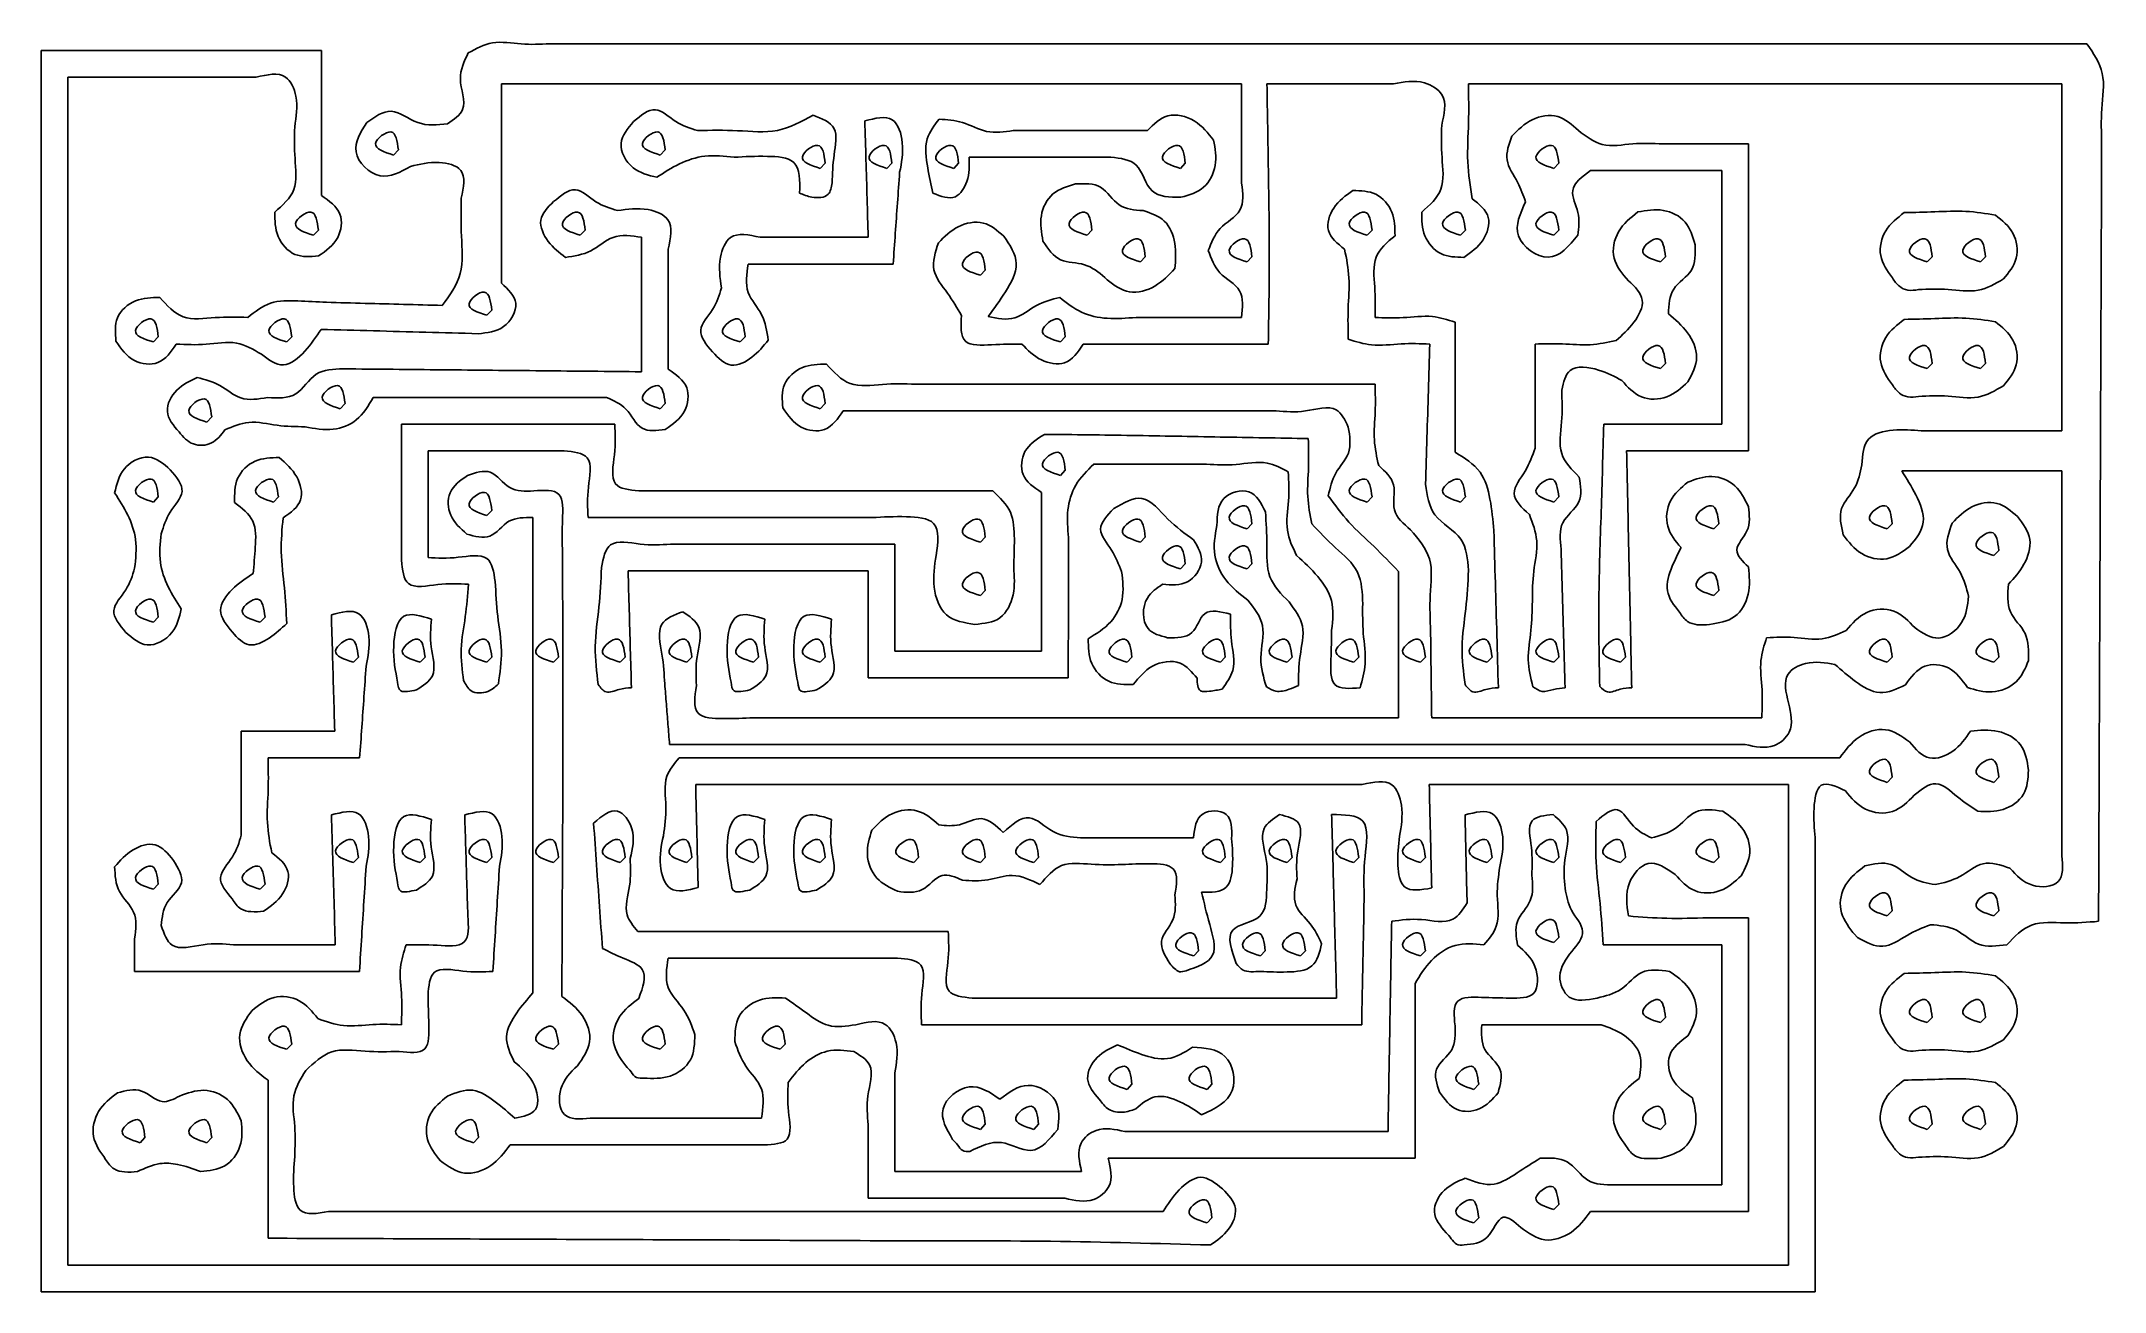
# Model space of a CAD drawing. Extents: x 11 to 259, y -64 to 86.
import ezdxf

# ---------------------------------------------------------------- set-up
doc = ezdxf.new("R2010")
doc.units = 0
doc.layers.get('0').update_dxf_attribs({"linetype": 'CONTINUOUS'})

msp = doc.modelspace()

# ---------------------------------------------------------------- linework, layer by layer
at = {"color": 7}
for p, q in [((53.498912, 71.963824), (54.085789, 72.578056)), ((54.085789, 72.578056), (54.085789, 72.578056)), ((54.085789, 72.578056), (54.085789, 72.578056)), ((85.498912, 71.963824), (86.085792, 72.578056)), ((86.085792, 72.578056), (86.085792, 72.578056)), ((104.698912, 70.363824), (105.285792, 70.978056)), ((105.285792, 70.978056), (105.285792, 70.978056)), ((105.285792, 70.978056), (105.285792, 70.978056)), ((112.698912, 70.363824), (113.285792, 70.978056)), ((113.285792, 70.978056), (113.285792, 70.978056)), ((113.285792, 70.978056), (113.285792, 70.978056)), ((120.698912, 70.363824), (121.285792, 70.978056)), ((121.285792, 70.978056), (121.285792, 70.978056)), ((121.285792, 70.978056), (121.285792, 70.978056)), ((147.898912, 70.363824), (148.485792, 70.978056)), ((148.485792, 70.978056), (148.485792, 70.978056)), ((148.485792, 70.978056), (148.485792, 70.978056)), ((192.698912, 70.363824), (193.285792, 70.978056)), ((193.285792, 70.978056), (193.285792, 70.978056)), ((193.285792, 70.978056), (193.285792, 70.978056)), ((102.209792, 67.407944), (102.209792, 67.407944)), ((118.209792, 67.407944), (118.209792, 67.407944)), ((43.898911, 62.363824), (44.485789, 62.978056)), ((44.485789, 62.978056), (44.485789, 62.978056)), ((75.898912, 62.363824), (76.485789, 62.978056)), ((76.485789, 62.978056), (76.485789, 62.978056)), ((136.698912, 62.363824), (137.285792, 62.978056)), ((137.285792, 62.978056), (137.285792, 62.978056)), ((137.285792, 62.978056), (137.285792, 62.978056)), ((170.298912, 62.363824), (170.885792, 62.978056)), ((170.885792, 62.978056), (170.885792, 62.978056)), ((170.885792, 62.978056), (170.885792, 62.978056)), ((181.498912, 62.363824), (182.085792, 62.978056)), ((182.085792, 62.978056), (182.085792, 62.978056)), ((182.085792, 62.978056), (182.085792, 62.978056)), ((192.698912, 62.363824), (193.285792, 62.978056)), ((193.285792, 62.978056), (193.285792, 62.978056)), ((193.285792, 62.978056), (193.285792, 62.978056)), ((143.098912, 59.163824), (143.685792, 59.778056)), ((143.685792, 59.778056), (143.685792, 59.778056)), ((143.685792, 59.778056), (143.685792, 59.778056)), ((155.898912, 59.163824), (156.485792, 59.778056)), ((156.485792, 59.778056), (156.485792, 59.778056)), ((156.485792, 59.778056), (156.485792, 59.778056)), ((205.498912, 59.163824), (206.085792, 59.778056)), ((206.085792, 59.778056), (206.085792, 59.778056)), ((206.085792, 59.778056), (206.085792, 59.778056)), ((237.498912, 59.163824), (238.085792, 59.778056)), ((238.085792, 59.778056), (238.085792, 59.778056)), ((238.085792, 59.778056), (238.085792, 59.778056)), ((243.898912, 59.163824), (244.485792, 59.778056)), ((244.485792, 59.778056), (244.485792, 59.778056)), ((244.485792, 59.778056), (244.485792, 59.778056)), ((123.898912, 57.563824), (124.485792, 58.178056)), ((124.485792, 58.178056), (124.485792, 58.178056)), ((124.485792, 58.178056), (124.485792, 58.178056)), ((139.12736, 56.993824), (138.842712, 57.308352)), ((138.842712, 57.308352), (138.842712, 57.308352)), ((138.842712, 57.308352), (138.842712, 57.308352)), ((233.312168, 57.2316), (233.312168, 57.2316)), ((64.698912, 52.763824), (65.285789, 53.378056)), ((65.285789, 53.378056), (65.285789, 53.378056)), ((24.698912, 49.563824), (25.285789, 50.178056)), ((25.285789, 50.178056), (25.285789, 50.178056)), ((40.698912, 49.563824), (41.285789, 50.178056)), ((41.285789, 50.178056), (41.285789, 50.178056)), ((95.098912, 49.563824), (95.685792, 50.178056)), ((95.685792, 50.178056), (95.685792, 50.178056)), ((133.498912, 49.563824), (134.085792, 50.178056)), ((134.085792, 50.178056), (134.085792, 50.178056)), ((134.085792, 50.178056), (134.085792, 50.178056)), ((91.766704, 48.371344), (91.766704, 48.371344)), ((205.498912, 46.363824), (206.085792, 46.978056)), ((206.085792, 46.978056), (206.085792, 46.978056)), ((206.085792, 46.978056), (206.085792, 46.978056)), ((237.498912, 46.363824), (238.085792, 46.978056)), ((238.085792, 46.978056), (238.085792, 46.978056)), ((238.085792, 46.978056), (238.085792, 46.978056)), ((243.898912, 46.363824), (244.485792, 46.978056)), ((244.485792, 46.978056), (244.485792, 46.978056)), ((244.485792, 46.978056), (244.485792, 46.978056)), ((47.098912, 41.563824), (47.685789, 42.178056)), ((47.685789, 42.178056), (47.685789, 42.178056)), ((85.498912, 41.563824), (86.085792, 42.178056)), ((86.085792, 42.178056), (86.085792, 42.178056)), ((104.698912, 41.563824), (105.285792, 42.178056)), ((105.285792, 42.178056), (105.285792, 42.178056)), ((105.285792, 42.178056), (105.285792, 42.178056)), ((233.312168, 44.4316), (233.312168, 44.4316)), ((31.098912, 39.963824), (31.685789, 40.578056)), ((31.685789, 40.578056), (31.685789, 40.578056)), ((27.766698, 38.771344), (27.766698, 38.771344)), ((133.498912, 33.563824), (134.085792, 34.178056)), ((134.085792, 34.178056), (134.085792, 34.178056)), ((134.085792, 34.178056), (134.085792, 34.178056)), ((24.698912, 30.363824), (25.285789, 30.978056)), ((25.285789, 30.978056), (25.285789, 30.978056)), ((39.098912, 30.363824), (39.685789, 30.978056)), ((39.685789, 30.978056), (39.685789, 30.978056)), ((170.298912, 30.363824), (170.885792, 30.978056)), ((170.885792, 30.978056), (170.885792, 30.978056)), ((170.885792, 30.978056), (170.885792, 30.978056)), ((181.498912, 30.363824), (182.085792, 30.978056)), ((182.085792, 30.978056), (182.085792, 30.978056)), ((182.085792, 30.978056), (182.085792, 30.978056)), ((192.698912, 30.363824), (193.285792, 30.978056)), ((193.285792, 30.978056), (193.285792, 30.978056)), ((193.285792, 30.978056), (193.285792, 30.978056)), ((64.698912, 28.763824), (65.285789, 29.378056)), ((65.285789, 29.378056), (65.285789, 29.378056)), ((155.898912, 27.163824), (156.485792, 27.778056)), ((156.485792, 27.778056), (156.485792, 27.778056)), ((156.485792, 27.778056), (156.485792, 27.778056)), ((211.898912, 27.163824), (212.485792, 27.778056)), ((212.485792, 27.778056), (212.485792, 27.778056)), ((212.485792, 27.778056), (212.485792, 27.778056)), ((232.698912, 27.163824), (233.285792, 27.778056)), ((233.285792, 27.778056), (233.285792, 27.778056)), ((233.285792, 27.778056), (233.285792, 27.778056)), ((123.898912, 25.563824), (124.485792, 26.178056)), ((124.485792, 26.178056), (124.485792, 26.178056)), ((124.485792, 26.178056), (124.485792, 26.178056)), ((143.098912, 25.563824), (143.685792, 26.178056)), ((143.685792, 26.178056), (143.685792, 26.178056)), ((143.685792, 26.178056), (143.685792, 26.178056)), ((147.898912, 22.363824), (148.485792, 22.978056)), ((148.485792, 22.978056), (148.485792, 22.978056)), ((148.485792, 22.978056), (148.485792, 22.978056)), ((155.898912, 22.363824), (156.485792, 22.978056)), ((156.485792, 22.978056), (156.485792, 22.978056)), ((156.485792, 22.978056), (156.485792, 22.978056)), ((245.498912, 23.963824), (246.085792, 24.578056)), ((246.085792, 24.578056), (246.085792, 24.578056)), ((246.085792, 24.578056), (246.085792, 24.578056)), ((123.898912, 19.163824), (124.485792, 19.778056)), ((124.485792, 19.778056), (124.485792, 19.778056)), ((124.485792, 19.778056), (124.485792, 19.778056)), ((211.898912, 19.163824), (212.485792, 19.778056)), ((212.485792, 19.778056), (212.485792, 19.778056)), ((212.485792, 19.778056), (212.485792, 19.778056)), ((24.698912, 15.963824), (25.285789, 16.578056)), ((25.285789, 16.578056), (25.285789, 16.578056)), ((37.498912, 15.963824), (38.085789, 16.578056)), ((38.085789, 16.578056), (38.085789, 16.578056)), ((207.766704, 17.171344), (207.766704, 17.171344)), ((21.366698, 14.771344), (21.366698, 14.771344)), ((34.166698, 14.771344), (34.166698, 14.771344)), ((11.242708, 10.108352), (11.242708, 10.108352)), ((48.698912, 11.163824), (49.285789, 11.778056)), ((49.285789, 11.778056), (49.285789, 11.778056)), ((56.698911, 11.163824), (57.285789, 11.778056)), ((57.285789, 11.778056), (57.285789, 11.778056)), ((64.698911, 11.163824), (65.285789, 11.778056)), ((65.285789, 11.778056), (65.285789, 11.778056)), ((72.698912, 11.163824), (73.285789, 11.778056)), ((73.285789, 11.778056), (73.285789, 11.778056)), ((80.698912, 11.163824), (81.285792, 11.778056)), ((81.285792, 11.778056), (81.285792, 11.778056)), ((81.285792, 11.778056), (81.285792, 11.778056)), ((88.698912, 11.163824), (89.285792, 11.778056)), ((89.285792, 11.778056), (89.285792, 11.778056)), ((96.698912, 11.163824), (97.285792, 11.778056)), ((97.285792, 11.778056), (97.285792, 11.778056)), ((104.698912, 11.163824), (105.285792, 11.778056)), ((105.285792, 11.778056), (105.285792, 11.778056)), ((105.285792, 11.778056), (105.285792, 11.778056)), ((141.498912, 11.163824), (142.085792, 11.778056)), ((142.085792, 11.778056), (142.085792, 11.778056)), ((142.085792, 11.778056), (142.085792, 11.778056)), ((152.698912, 11.163824), (153.285792, 11.778056)), ((153.285792, 11.778056), (153.285792, 11.778056)), ((153.285792, 11.778056), (153.285792, 11.778056)), ((160.698912, 11.163824), (161.285792, 11.778056)), ((161.285792, 11.778056), (161.285792, 11.778056)), ((161.285792, 11.778056), (161.285792, 11.778056)), ((168.698912, 11.163824), (169.285792, 11.778056)), ((169.285792, 11.778056), (169.285792, 11.778056)), ((169.285792, 11.778056), (169.285792, 11.778056)), ((176.698912, 11.163824), (177.285792, 11.778056)), ((177.285792, 11.778056), (177.285792, 11.778056)), ((177.285792, 11.778056), (177.285792, 11.778056)), ((184.698912, 11.163824), (185.285792, 11.778056)), ((185.285792, 11.778056), (185.285792, 11.778056)), ((185.285792, 11.778056), (185.285792, 11.778056)), ((192.698912, 11.163824), (193.285792, 11.778056)), ((193.285792, 11.778056), (193.285792, 11.778056)), ((193.285792, 11.778056), (193.285792, 11.778056)), ((200.698912, 11.163824), (201.285792, 11.778056)), ((201.285792, 11.778056), (201.285792, 11.778056)), ((201.285792, 11.778056), (201.285792, 11.778056)), ((232.698912, 11.163824), (233.285792, 11.778056)), ((233.285792, 11.778056), (233.285792, 11.778056)), ((233.285792, 11.778056), (233.285792, 11.778056)), ((245.498912, 11.163824), (246.085792, 11.778056)), ((246.085792, 11.778056), (246.085792, 11.778056)), ((246.085792, 11.778056), (246.085792, 11.778056)), ((53.988661, 8.76072), (53.988661, 8.76072)), ((61.912368, 8.959536), (61.912368, 8.959536)), ((78.05578, 8.487136), (78.05582, 8.487136)), ((86.037208, 8.577664), (86.037208, 8.57792)), ((93.988664, 8.76072), (93.988664, 8.76072)), ((101.988664, 8.76072), (101.988664, 8.76072)), ((149.891064, 9.245064), (149.891064, 9.245064)), ((158.209792, 8.207936), (158.209792, 8.207936)), ((182.046512, 8.502208), (182.046512, 8.502208)), ((190.180112, 8.237592), (190.180136, 8.237592)), ((198.197864, 8.2626), (198.197864, 8.2626)), ((232.698912, -3.236168), (233.285792, -2.621936)), ((233.285792, -2.621936), (233.285792, -2.621936)), ((233.285792, -2.621936), (233.285792, -2.621936)), ((245.498912, -3.236168), (246.085792, -2.621936)), ((246.085792, -2.621936), (246.085792, -2.621936)), ((246.085792, -2.621936), (246.085792, -2.621936)), ((48.698912, -12.836168), (49.285789, -12.221936)), ((49.285789, -12.221936), (49.285789, -12.221936)), ((56.698912, -12.836168), (57.285789, -12.221936)), ((57.285789, -12.221936), (57.285789, -12.221936)), ((64.698911, -12.836168), (65.285789, -12.221936)), ((65.285789, -12.221936), (65.285789, -12.221936)), ((72.698912, -12.836168), (73.285789, -12.221936)), ((73.285789, -12.221936), (73.285789, -12.221936)), ((80.698912, -12.836168), (81.285792, -12.221936)), ((81.285792, -12.221936), (81.285792, -12.221936)), ((81.285792, -12.221936), (81.285792, -12.221936)), ((88.698912, -12.836168), (89.285792, -12.221936)), ((89.285792, -12.221936), (89.285792, -12.221936)), ((96.698912, -12.836168), (97.285792, -12.221936)), ((97.285792, -12.221936), (97.285792, -12.221936)), ((104.698912, -12.836168), (105.285792, -12.221936)), ((105.285792, -12.221936), (105.285792, -12.221936)), ((105.285792, -12.221936), (105.285792, -12.221936)), ((115.898912, -12.836168), (116.485792, -12.221936)), ((116.485792, -12.221936), (116.485792, -12.221936)), ((116.485792, -12.221936), (116.485792, -12.221936)), ((123.898912, -12.836168), (124.485792, -12.221936)), ((124.485792, -12.221936), (124.485792, -12.221936)), ((124.485792, -12.221936), (124.485792, -12.221936)), ((130.298912, -12.836168), (130.885792, -12.221936)), ((130.885792, -12.221936), (130.885792, -12.221936)), ((130.885792, -12.221936), (130.885792, -12.221936)), ((152.698912, -12.836168), (153.285792, -12.221936)), ((153.285792, -12.221936), (153.285792, -12.221936)), ((153.285792, -12.221936), (153.285792, -12.221936)), ((160.698912, -12.836168), (161.285792, -12.221936)), ((161.285792, -12.221936), (161.285792, -12.221936)), ((161.285792, -12.221936), (161.285792, -12.221936)), ((168.698912, -12.836168), (169.285792, -12.221936)), ((169.285792, -12.221936), (169.285792, -12.221936)), ((169.285792, -12.221936), (169.285792, -12.221936)), ((176.698912, -12.836168), (177.285792, -12.221936)), ((177.285792, -12.221936), (177.285792, -12.221936)), ((177.285792, -12.221936), (177.285792, -12.221936)), ((184.698912, -12.836168), (185.285792, -12.221936)), ((185.285792, -12.221936), (185.285792, -12.221936)), ((185.285792, -12.221936), (185.285792, -12.221936)), ((192.698912, -12.836168), (193.285792, -12.221936)), ((193.285792, -12.221936), (193.285792, -12.221936)), ((193.285792, -12.221936), (193.285792, -12.221936)), ((200.698912, -12.836168), (201.285792, -12.221936)), ((201.285792, -12.221936), (201.285792, -12.221936)), ((201.285792, -12.221936), (201.285792, -12.221936)), ((211.898912, -12.836168), (212.485792, -12.221936)), ((212.485792, -12.221936), (212.485792, -12.221936)), ((212.485792, -12.221936), (212.485792, -12.221936)), ((24.698912, -16.036168), (25.285789, -15.421936)), ((25.285789, -15.421936), (25.285789, -15.421936)), ((34.166698, -17.228648), (34.166698, -17.228648)), ((37.498912, -16.036168), (38.085789, -15.421936)), ((38.085789, -15.421936), (38.085789, -15.421936)), ((53.988661, -15.239272), (53.988661, -15.239272)), ((93.988664, -15.239272), (93.988664, -15.239272)), ((101.988664, -15.239272), (101.988664, -15.239272)), ((232.698912, -19.236168), (233.285792, -18.621936)), ((233.285792, -18.621936), (233.285792, -18.621936)), ((233.285792, -18.621936), (233.285792, -18.621936)), ((245.498912, -19.236168), (246.085792, -18.621936)), ((246.085792, -18.621936), (246.085792, -18.621936)), ((246.085792, -18.621936), (246.085792, -18.621936)), ((22.442708, -21.989592), (22.442708, -21.989592)), ((192.698912, -22.436168), (193.285792, -21.821936)), ((193.285792, -21.821936), (193.285792, -21.821936)), ((193.285792, -21.821936), (193.285792, -21.821936)), ((228.72736, -21.406168), (228.566704, -21.228648)), ((228.566704, -21.228648), (228.566704, -21.228648)), ((228.566704, -21.228648), (228.566704, -21.228648)), ((229.115136, -21.834664), (228.72736, -21.406168)), ((149.498912, -24.036168), (150.085792, -23.421936)), ((150.085792, -23.421936), (150.085792, -23.421936)), ((150.085792, -23.421936), (150.085792, -23.421936)), ((157.498912, -24.036168), (158.085792, -23.421936)), ((158.085792, -23.421936), (158.085792, -23.421936)), ((158.085792, -23.421936), (158.085792, -23.421936)), ((162.298912, -24.036168), (162.885792, -23.421936)), ((162.885792, -23.421936), (162.885792, -23.421936)), ((162.885792, -23.421936), (162.885792, -23.421936)), ((176.698912, -24.036168), (177.285792, -23.421936)), ((177.285792, -23.421936), (177.285792, -23.421936)), ((177.285792, -23.421936), (177.285792, -23.421936)), ((146.633368, -24.962296), (146.633368, -24.962296)), ((154.602712, -24.93164), (154.602712, -24.93164)), ((205.498912, -32.036168), (206.085792, -31.421936)), ((206.085792, -31.421936), (206.085792, -31.421936)), ((206.085792, -31.421936), (206.085792, -31.421936)), ((237.498912, -32.036168), (238.085792, -31.421936)), ((238.085792, -31.421936), (238.085792, -31.421936)), ((238.085792, -31.421936), (238.085792, -31.421936)), ((243.898912, -32.036168), (244.485792, -31.421936)), ((244.485792, -31.421936), (244.485792, -31.421936)), ((244.485792, -31.421936), (244.485792, -31.421936)), ((40.698911, -35.236168), (41.285789, -34.621936)), ((41.285789, -34.621936), (41.285789, -34.621936)), ((72.698912, -35.236168), (73.285789, -34.621936)), ((73.285789, -34.621936), (73.285789, -34.621936)), ((85.498912, -35.236168), (86.085792, -34.621936)), ((86.085792, -34.621936), (86.085792, -34.621936)), ((99.898912, -35.236168), (100.485792, -34.621936)), ((100.485792, -34.621936), (100.485792, -34.621936)), ((233.312168, -33.968392), (233.312168, -33.968392)), ((81.366696, -37.228648), (81.366696, -37.228648)), ((141.498912, -40.036168), (142.085792, -39.421936)), ((142.085792, -39.421936), (142.085792, -39.421936)), ((142.085792, -39.421936), (142.085792, -39.421936)), ((151.098912, -40.036168), (151.685792, -39.421936)), ((151.685792, -39.421936), (151.685792, -39.421936)), ((151.685792, -39.421936), (151.685792, -39.421936)), ((183.098912, -40.036168), (183.685792, -39.421936)), ((183.685792, -39.421936), (183.685792, -39.421936)), ((183.685792, -39.421936), (183.685792, -39.421936)), ((138.166704, -41.228648), (138.166704, -41.228648)), ((110.442707, -44.29164), (110.442712, -44.29164)), ((123.898912, -44.836168), (124.485792, -44.221936)), ((124.485792, -44.221936), (124.485792, -44.221936)), ((124.485792, -44.221936), (124.485792, -44.221936)), ((130.298912, -44.836168), (130.885792, -44.221936)), ((130.885792, -44.221936), (130.885792, -44.221936)), ((130.885792, -44.221936), (130.885792, -44.221936)), ((205.498912, -44.836168), (206.085792, -44.221936)), ((206.085792, -44.221936), (206.085792, -44.221936)), ((206.085792, -44.221936), (206.085792, -44.221936)), ((237.498912, -44.836168), (238.085792, -44.221936)), ((238.085792, -44.221936), (238.085792, -44.221936)), ((238.085792, -44.221936), (238.085792, -44.221936)), ((243.898912, -44.836168), (244.485792, -44.221936)), ((244.485792, -44.221936), (244.485792, -44.221936)), ((244.485792, -44.221936), (244.485792, -44.221936)), ((23.098912, -46.436168), (23.685789, -45.821936)), ((23.685789, -45.821936), (23.685789, -45.821936)), ((31.098912, -46.436168), (31.685789, -45.821936)), ((31.685789, -45.821936), (31.685789, -45.821936)), ((63.098912, -46.436168), (63.685789, -45.821936)), ((63.685789, -45.821936), (63.685789, -45.821936)), ((120.566704, -46.028648), (120.566704, -46.028648)), ((201.366704, -46.828648), (201.366704, -46.828648)), ((233.312168, -46.768392), (233.312168, -46.768392)), ((18.966698, -48.428648), (18.966698, -48.428648)), ((192.698912, -54.436168), (193.285792, -53.821936)), ((193.285792, -53.821936), (193.285792, -53.821936)), ((193.285792, -53.821936), (193.285792, -53.821936)), ((151.098912, -56.036168), (151.685792, -55.421936)), ((151.685792, -55.421936), (151.685792, -55.421936)), ((151.685792, -55.421936), (151.685792, -55.421936)), ((183.098912, -56.036168), (183.685792, -55.421936)), ((183.685792, -55.421936), (183.685792, -55.421936)), ((183.685792, -55.421936), (183.685792, -55.421936)), ((93.842712, -58.091728), (93.842712, -58.091728)), ((179.766704, -57.228648), (179.766704, -57.228648))]:
    msp.add_line(p, q, dxfattribs=at)
for points, knots in [([(11.242708, 10.108352), (11.242708, 18.375019), (11.242708, 34.908352), (11.242708, 59.708352), (11.242708, 76.241686), (11.242708, 84.508353)], [0, 0, 0, 0, 24.8, 49.6, 74.400001, 74.400001, 74.400001, 74.400001]), ([(44.842708, 84.508353), (44.842708, 82.574565), (44.842708, 78.70699), (44.842708, 72.905627), (44.842708, 69.038051), (44.842708, 67.104264)], [0, 0, 0, 0, 5.801363, 11.602727, 17.404089, 17.404089, 17.404089, 17.404089]), ([(59.987667, 75.708352), (60.750743, 76.219603), (62.651925, 77.49337), (60.958285, 81.074842), (61.982547, 83.210247), (62.459993, 84.205635)], [0, 0, 0, 0, 2.483752, 6.188194, 9.422673, 9.422673, 9.422673, 9.422673]), ([(62.459993, 84.205635), (63.408745, 84.725611), (65.401413, 85.817717), (68.826493, 85.146966), (71.103562, 85.254898), (72.231302, 85.308353)], [0, 0, 0, 0, 3.149843, 6.615627, 10.016307, 10.016307, 10.016307, 10.016307]), ([(72.231302, 85.308353), (92.721913, 85.308353), (133.703135, 85.308353), (195.174968, 85.308353), (236.156189, 85.308353), (256.6468, 85.308353)], [0, 0, 0, 0, 61.471834, 122.943666, 184.415498, 184.415498, 184.415498, 184.415498]), ([(256.6468, 85.308353), (257.421381, 84.16217), (259.014835, 81.804266), (258.294655, 77.496444), (258.375093, 74.701761), (258.415272, 73.305832)], [0, 0, 0, 0, 3.999849, 8.228411, 12.448432, 12.448432, 12.448432, 12.448432]), ([(41.642708, 75.362128), (41.837691, 76.5567), (42.171148, 78.599646), (40.649816, 82.149262), (38.345926, 81.615606), (37.019459, 81.308353)], [0, 0, 0, 0, 3.664029, 6.266187, 9.797592, 9.797592, 9.797592, 9.797592]), ([(37.019459, 81.308353), (34.510931, 81.308353), (29.493876, 81.308353), (21.968292, 81.308353), (16.951236, 81.308353), (14.442708, 81.308353)], [0, 0, 0, 0, 7.525583, 15.051167, 22.576751, 22.576751, 22.576751, 22.576751]), ([(14.442708, 81.308353), (14.442708, 65.486131), (14.442708, 33.841688), (14.442708, -13.624976), (14.442708, -45.269419), (14.442708, -61.09164)], [0, 0, 0, 0, 47.466665, 94.933329, 142.399993, 142.399993, 142.399993, 142.399993]), ([(155.242712, 80.508353), (145.376045, 80.508353), (125.642712, 80.508353), (96.04271, 80.508353), (76.309376, 80.508353), (66.442708, 80.508353)], [0, 0, 0, 0, 29.6, 59.200001, 88.800004, 88.800004, 88.800004, 88.800004]), ([(66.442708, 80.508353), (66.442708, 77.852179), (66.442708, 72.53983), (66.442708, 64.571307), (66.442708, 59.258958), (66.442708, 56.602784)], [0, 0, 0, 0, 7.968523, 15.937047, 23.905569, 23.905569, 23.905569, 23.905569]), ([(155.242712, 68.606064), (155.242712, 69.928539), (155.242712, 72.573492), (155.242712, 76.540921), (155.242712, 79.185875), (155.242712, 80.508353)], [0, 0, 0, 0, 3.967426, 7.934857, 11.902289, 11.902289, 11.902289, 11.902289]), ([(158.28144, 80.508353), (158.340934, 77.041879), (158.459921, 70.108995), (158.612581, 59.708273), (158.499334, 52.774946), (158.442712, 49.308352)], [0, 0, 0, 0, 10.401143, 20.80209, 31.20262, 31.20262, 31.20262, 31.20262]), ([(179.242712, 75.540032), (179.552114, 76.862608), (180.081228, 79.124371), (176.794249, 81.142044), (174.699537, 80.743497), (173.463648, 80.508353)], [0, 0, 0, 0, 3.626468, 6.201693, 9.907565, 9.907565, 9.907565, 9.907565]), ([(182.442712, 80.508353), (182.472668, 78.958411), (182.532907, 75.84154), (182.19963, 71.231068), (182.662425, 68.205896), (182.887416, 66.735192)], [0, 0, 0, 0, 4.651727, 9.354434, 13.803735, 13.803735, 13.803735, 13.803735]), ([(253.642712, 80.508353), (245.731601, 80.508353), (229.909379, 80.508353), (206.176045, 80.508353), (190.353823, 80.508353), (182.442712, 80.508353)], [0, 0, 0, 0, 23.733334, 47.466666, 71.2, 71.2, 71.2, 71.2]), ([(253.642712, 38.908352), (253.642712, 43.530574), (253.642712, 52.775019), (253.642712, 66.641686), (253.642712, 75.886131), (253.642712, 80.508353)], [0, 0, 0, 0, 13.866666, 27.733334, 41.600001, 41.600001, 41.600001, 41.600001]), ([(50.294869, 75.854872), (51.270266, 76.554855), (53.292309, 78.005952), (56.375801, 75.334439), (58.769031, 75.582195), (59.987667, 75.708352)], [0, 0, 0, 0, 3.22253, 6.680454, 10.268038, 10.268038, 10.268038, 10.268038]), ([(82.305704, 75.98436), (83.181562, 76.726146), (84.89903, 78.180712), (87.319677, 75.714524), (89.092786, 75.175659), (89.972344, 74.908352)], [0, 0, 0, 0, 2.964736, 5.813538, 8.617729, 8.617729, 8.617729, 8.617729]), ([(89.972344, 74.908352), (91.563928, 74.940054), (94.741971, 75.003356), (99.616091, 74.44029), (102.43966, 75.994929), (103.830768, 76.760864)], [0, 0, 0, 0, 4.801033, 9.586601, 14.234015, 14.234015, 14.234015, 14.234015]), ([(103.830768, 76.760864), (104.871753, 76.350037), (107.031872, 75.497543), (106.231677, 71.818301), (106.157173, 69.713922), (106.118888, 68.632536)], [0, 0, 0, 0, 2.961989, 6.146338, 9.512457, 9.512457, 9.512457, 9.512457]), ([(143.948288, 74.908352), (144.700514, 75.662888), (146.258792, 77.225951), (149.840304, 76.317113), (151.198482, 74.616041), (151.882056, 73.759888)], [0, 0, 0, 0, 3.009686, 6.234733, 9.502661, 9.502661, 9.502661, 9.502661]), ([(187.6712, 74.248152), (188.412079, 74.991809), (189.881778, 76.467021), (193.308568, 77.049971), (194.870788, 75.616606), (195.642712, 74.908352)], [0, 0, 0, 0, 3.123891, 6.196939, 9.198551, 9.198551, 9.198551, 9.198551]), ([(39.242708, 65.11244), (40.190737, 65.944779), (42.132635, 67.649705), (41.575889, 71.639959), (41.620268, 74.112078), (41.642708, 75.362128)], [0, 0, 0, 0, 3.554415, 7.280701, 11.092308, 11.092308, 11.092308, 11.092308]), ([(55.530828, 70.602232), (54.326646, 69.926666), (51.835361, 68.529014), (47.98059, 72.275667), (49.546207, 74.697011), (50.294869, 75.854872)], [0, 0, 0, 0, 3.805985, 7.874053, 11.602049, 11.602049, 11.602049, 11.602049]), ([(54.085789, 72.578056), (53.954556, 73.617338), (53.6941, 75.679997), (50.225341, 73.001785), (52.370289, 72.32168), (53.498912, 71.963824)], [0, 0, 0, 0, 2.334353, 4.632981, 7.185595, 7.185595, 7.185595, 7.185595]), ([(85.090984, 69.308352), (84.072797, 69.547716), (81.981767, 70.039293), (80.100166, 73.434008), (81.588158, 75.154633), (82.305704, 75.98436)], [0, 0, 0, 0, 3.081733, 6.328889, 9.353085, 9.353085, 9.353085, 9.353085]), ([(86.085792, 72.578056), (85.95456, 73.617337), (85.694105, 75.679998), (82.225337, 73.001786), (84.370288, 72.32168), (85.498912, 71.963824)], [0, 0, 0, 0, 2.334352, 4.632986, 7.1856, 7.1856, 7.1856, 7.1856]), ([(110.042712, 76.05608), (111.286061, 76.38421), (113.660189, 77.010763), (114.863076, 73.116128), (114.443687, 71.031791), (114.215816, 69.899288)], [0, 0, 0, 0, 3.292074, 6.286087, 9.848401, 9.848401, 9.848401, 9.848401]), ([(110.44572, 62.108352), (110.400941, 63.658099), (110.311384, 66.757595), (110.177048, 71.406837), (110.087491, 74.506333), (110.042712, 76.05608)], [0, 0, 0, 0, 4.651182, 9.302367, 13.953549, 13.953549, 13.953549, 13.953549]), ([(118.209792, 67.407944), (117.991078, 68.406175), (117.527753, 70.520829), (117.066527, 73.818046), (118.37364, 75.513727), (118.948688, 76.25972)], [0, 0, 0, 0, 3.106463, 6.580736, 9.309825, 9.309825, 9.309825, 9.309825]), ([(118.948688, 76.25972), (119.900211, 76.203542), (121.887812, 76.086194), (124.624314, 74.446916), (126.758469, 74.752753), (127.844248, 74.908352)], [0, 0, 0, 0, 2.832696, 5.917114, 9.111574, 9.111574, 9.111574, 9.111574]), ([(127.844248, 74.908352), (129.633586, 74.908352), (133.212261, 74.908352), (138.580275, 74.908352), (142.15895, 74.908352), (143.948288, 74.908352)], [0, 0, 0, 0, 5.368014, 10.736026, 16.10404, 16.10404, 16.10404, 16.10404]), ([(176.842712, 65.11244), (177.797496, 65.963023), (179.757191, 67.708843), (179.164145, 71.757443), (179.216349, 74.270797), (179.242712, 75.540032)], [0, 0, 0, 0, 3.603404, 7.395983, 11.265124, 11.265124, 11.265124, 11.265124]), ([(195.642712, 74.908352), (196.561091, 74.204047), (198.487348, 72.726798), (202.175097, 73.466376), (204.568444, 73.360855), (205.759288, 73.308352)], [0, 0, 0, 0, 3.31821, 6.959795, 10.566071, 10.566071, 10.566071, 10.566071]), ([(94.36276, 71.708352), (93.181625, 71.839519), (90.938894, 72.088578), (87.737118, 71.0343), (85.971288, 69.882532), (85.090984, 69.308352)], [0, 0, 0, 0, 3.52748, 6.697954, 9.849727, 9.849727, 9.849727, 9.849727]), ([(102.209792, 67.407944), (102.250765, 68.880656), (102.327088, 71.623988), (97.932595, 71.890325), (95.634203, 71.773164), (94.36276, 71.708352)], [0, 0, 0, 0, 3.743112, 6.972576, 10.9709, 10.9709, 10.9709, 10.9709]), ([(105.285792, 70.978056), (105.154561, 72.017338), (104.894107, 74.079999), (101.425339, 71.40179), (103.570289, 70.721682), (104.698912, 70.363824)], [0, 0, 0, 0, 2.334354, 4.632985, 7.185601, 7.185601, 7.185601, 7.185601]), ([(113.285792, 70.978056), (113.154561, 72.017338), (112.894107, 74.079999), (109.425339, 71.40179), (111.570289, 70.721682), (112.698912, 70.363824)], [0, 0, 0, 0, 2.334354, 4.632985, 7.185601, 7.185601, 7.185601, 7.185601]), ([(121.285792, 70.978056), (121.154561, 72.017338), (120.894107, 74.079999), (117.425339, 71.40179), (119.570289, 70.721682), (120.698912, 70.363824)], [0, 0, 0, 0, 2.334354, 4.632985, 7.185601, 7.185601, 7.185601, 7.185601]), ([(148.485792, 70.978056), (148.354561, 72.017338), (148.094107, 74.079999), (144.625339, 71.40179), (146.770289, 70.721682), (147.898912, 70.363824)], [0, 0, 0, 0, 2.334354, 4.632985, 7.185601, 7.185601, 7.185601, 7.185601]), ([(151.882056, 73.759888), (152.06052, 72.748244), (152.412785, 70.751394), (150.922034, 67.750145), (148.948276, 67.189042), (147.960912, 66.908352)], [0, 0, 0, 0, 3.043927, 6.008304, 8.975598, 8.975598, 8.975598, 8.975598]), ([(189.315416, 66.362568), (189.031955, 67.149388), (188.416885, 68.856679), (186.590828, 71.31007), (187.312729, 73.273286), (187.6712, 74.248152)], [0, 0, 0, 0, 2.532383, 5.494924, 8.417051, 8.417051, 8.417051, 8.417051]), ([(193.285792, 70.978056), (193.154561, 72.017338), (192.894107, 74.079999), (189.425339, 71.40179), (191.570289, 70.721682), (192.698912, 70.363824)], [0, 0, 0, 0, 2.334354, 4.632985, 7.185601, 7.185601, 7.185601, 7.185601]), ([(216.042712, 73.308352), (216.042712, 69.219463), (216.042712, 61.041685), (216.042712, 48.775019), (216.042712, 40.597241), (216.042712, 36.508352)], [0, 0, 0, 0, 12.266666, 24.533334, 36.8, 36.8, 36.8, 36.8]), ([(258.415272, 73.305832), (258.373877, 62.950557), (258.291088, 42.240008), (258.166902, 11.174184), (258.084109, -9.536365), (258.042712, -19.89164)], [0, 0, 0, 0, 31.066072, 62.132144, 93.198217, 93.198217, 93.198217, 93.198217]), ([(61.627767, 66.797864), (61.896477, 68.087977), (62.385024, 70.433564), (58.59321, 71.361734), (56.631662, 70.87525), (55.530828, 70.602232)], [0, 0, 0, 0, 3.339704, 6.071998, 9.566546, 9.566546, 9.566546, 9.566546]), ([(114.215816, 69.899288), (114.129237, 68.678074), (113.956078, 66.235644), (113.696337, 62.571999), (113.523179, 60.129568), (113.4366, 58.908352)], [0, 0, 0, 0, 3.672838, 7.34568, 11.018523, 11.018523, 11.018523, 11.018523]), ([(122.548984, 71.708352), (122.576292, 70.741706), (122.624737, 69.026795), (120.955201, 66.327195), (119.179131, 67.026357), (118.209792, 67.407944)], [0, 0, 0, 0, 2.931326, 5.200419, 7.926877, 7.926877, 7.926877, 7.926877]), ([(139.553184, 71.708352), (137.663827, 71.708352), (133.885116, 71.708352), (128.217049, 71.708352), (124.438339, 71.708352), (122.548984, 71.708352)], [0, 0, 0, 0, 5.66807, 11.336136, 17.0042, 17.0042, 17.0042, 17.0042]), ([(147.960912, 66.908352), (146.627774, 66.917766), (143.931739, 66.936804), (143.192106, 71.31961), (140.712352, 71.584519), (139.553184, 71.708352)], [0, 0, 0, 0, 3.549087, 7.177396, 10.362208, 10.362208, 10.362208, 10.362208]), ([(197.090696, 70.108352), (196.091292, 69.378743), (194.252148, 68.036085), (195.881324, 65.061719), (195.683301, 63.265271), (195.583408, 62.359056)], [0, 0, 0, 0, 3.200678, 5.890019, 8.627645, 8.627645, 8.627645, 8.627645]), ([(212.842712, 39.708352), (212.842712, 43.08613), (212.842712, 49.841685), (212.842712, 59.975019), (212.842712, 66.730574), (212.842712, 70.108352)], [0, 0, 0, 0, 10.133334, 20.266666, 30.4, 30.4, 30.4, 30.4]), ([(44.842708, 67.104264), (45.77714, 66.468954), (47.545844, 65.26643), (47.085314, 61.675243), (45.394711, 60.496722), (44.494246, 59.869008)], [0, 0, 0, 0, 3.145373, 5.953603, 9.153945, 9.153945, 9.153945, 9.153945]), ([(72.705701, 66.38436), (73.58156, 67.126147), (75.299027, 68.580712), (77.719673, 66.114525), (79.49278, 65.575659), (80.372336, 65.308352)], [0, 0, 0, 0, 2.964738, 5.813539, 8.617724, 8.617724, 8.617724, 8.617724]), ([(106.118888, 68.632536), (106.031829, 68.106221), (105.826698, 66.866109), (103.736199, 66.774338), (102.678914, 67.213213), (102.209792, 67.407944)], [0, 0, 0, 0, 1.449492, 3.415321, 4.983275, 4.983275, 4.983275, 4.983275]), ([(131.403368, 61.656816), (131.224903, 62.668461), (130.872639, 64.665311), (132.36339, 67.666561), (134.337148, 68.227663), (135.324512, 68.508352)], [0, 0, 0, 0, 3.04393, 6.008306, 8.9756, 8.9756, 8.9756, 8.9756]), ([(135.324512, 68.508352), (136.410197, 68.554405), (138.60085, 68.647328), (140.268578, 65.542731), (142.384832, 65.385371), (143.420616, 65.308352)], [0, 0, 0, 0, 3.02152, 6.096705, 9.044705, 9.044705, 9.044705, 9.044705]), ([(151.242712, 60.508352), (151.609929, 61.464008), (152.370172, 63.442486), (155.662994, 65.053916), (155.383159, 67.419032), (155.242712, 68.606064)], [0, 0, 0, 0, 3.013188, 6.238153, 9.487618, 9.487618, 9.487618, 9.487618]), ([(167.598008, 60.681512), (166.740306, 61.350674), (165.083788, 62.643057), (166.121621, 65.983725), (167.723055, 67.112369), (168.568696, 67.708352)], [0, 0, 0, 0, 2.970808, 5.737654, 8.833424, 8.833424, 8.833424, 8.833424]), ([(168.568696, 67.708352), (169.541363, 67.690483), (171.503413, 67.654437), (173.597395, 65.207729), (173.627623, 63.271023), (173.642712, 62.304264)], [0, 0, 0, 0, 2.813692, 5.675738, 8.528378, 8.528378, 8.528378, 8.528378]), ([(44.494246, 59.869008), (43.512838, 59.788383), (41.504758, 59.623416), (39.305084, 62.137599), (39.263442, 64.123562), (39.242708, 65.11244)], [0, 0, 0, 0, 2.820033, 5.770124, 8.695932, 8.695932, 8.695932, 8.695932]), ([(44.485789, 62.978056), (44.354556, 64.017338), (44.0941, 66.079997), (40.625341, 63.401785), (42.770289, 62.72168), (43.898911, 62.363824)], [0, 0, 0, 0, 2.334353, 4.632981, 7.185595, 7.185595, 7.185595, 7.185595]), ([(59.344575, 53.941856), (60.239387, 55.162581), (62.052348, 57.635866), (61.552008, 62.305026), (61.602415, 65.294356), (61.627767, 66.797864)], [0, 0, 0, 0, 4.382263, 8.878814, 13.42889, 13.42889, 13.42889, 13.42889]), ([(74.11293, 59.708352), (73.388942, 60.273178), (71.96522, 61.383908), (70.595261, 64.302681), (72.003615, 65.691842), (72.705701, 66.38436)], [0, 0, 0, 0, 2.798825, 5.503889, 8.192936, 8.192936, 8.192936, 8.192936]), ([(76.485789, 62.978056), (76.354556, 64.017338), (76.0941, 66.079997), (72.625341, 63.401785), (74.770289, 62.72168), (75.898912, 62.363824)], [0, 0, 0, 0, 2.334353, 4.632981, 7.185595, 7.185595, 7.185595, 7.185595]), ([(80.372336, 65.308352), (81.570777, 65.487548), (83.630182, 65.795479), (87.248586, 64.353049), (86.735858, 62.019361), (86.442712, 60.685104)], [0, 0, 0, 0, 3.686294, 6.334539, 9.869992, 9.869992, 9.869992, 9.869992]), ([(137.285792, 62.978056), (137.154561, 64.017338), (136.894107, 66.079999), (133.425339, 63.40179), (135.570289, 62.721682), (136.698912, 62.363824)], [0, 0, 0, 0, 2.334354, 4.632985, 7.185601, 7.185601, 7.185601, 7.185601]), ([(143.420616, 65.308352), (144.359424, 64.997709), (146.275965, 64.363544), (147.4718, 61.338255), (147.319629, 59.357527), (147.242712, 58.356336)], [0, 0, 0, 0, 2.838582, 5.79486, 8.816493, 8.816493, 8.816493, 8.816493]), ([(170.885792, 62.978056), (170.754561, 64.017338), (170.494107, 66.079999), (167.025339, 63.40179), (169.170289, 62.721682), (170.298912, 62.363824)], [0, 0, 0, 0, 2.334354, 4.632985, 7.185601, 7.185601, 7.185601, 7.185601]), ([(181.916728, 59.708352), (180.944061, 59.726221), (178.982011, 59.762267), (176.888029, 62.208975), (176.857801, 64.145681), (176.842712, 65.11244)], [0, 0, 0, 0, 2.813692, 5.675738, 8.528378, 8.528378, 8.528378, 8.528378]), ([(182.085792, 62.978056), (181.954561, 64.017338), (181.694107, 66.079999), (178.225339, 63.40179), (180.370289, 62.721682), (181.498912, 62.363824)], [0, 0, 0, 0, 2.334354, 4.632985, 7.185601, 7.185601, 7.185601, 7.185601]), ([(182.887416, 66.735192), (183.745118, 66.06603), (185.401636, 64.773647), (184.363803, 61.432979), (182.762369, 60.304335), (181.916728, 59.708352)], [0, 0, 0, 0, 2.970808, 5.737654, 8.833424, 8.833424, 8.833424, 8.833424]), ([(195.583408, 62.359056), (194.504351, 61.054956), (192.355527, 58.457984), (187.317314, 62.096992), (188.660864, 64.965222), (189.315416, 66.362568)], [0, 0, 0, 0, 4.427023, 8.815927, 12.9854, 12.9854, 12.9854, 12.9854]), ([(193.285792, 62.978056), (193.154561, 64.017338), (192.894107, 66.079999), (189.425339, 63.40179), (191.570289, 62.721682), (192.698912, 62.363824)], [0, 0, 0, 0, 2.334354, 4.632985, 7.185601, 7.185601, 7.185601, 7.185601]), ([(201.642688, 56.908352), (200.909764, 57.747688), (199.436481, 59.434875), (200.17293, 63.07864), (201.910734, 64.451944), (202.791152, 65.147696)], [0, 0, 0, 0, 3.194078, 6.420563, 9.733714, 9.733714, 9.733714, 9.733714]), ([(202.791152, 65.147696), (203.802796, 65.32616), (205.799646, 65.678425), (208.800895, 64.187674), (209.361998, 62.213916), (209.642688, 61.226552)], [0, 0, 0, 0, 3.043927, 6.008304, 8.975598, 8.975598, 8.975598, 8.975598]), ([(233.312168, 57.2316), (232.700044, 58.086939), (231.479783, 59.792047), (232.241093, 63.163457), (233.895305, 64.426957), (234.734976, 65.068304)], [0, 0, 0, 0, 3.04034, 6.060876, 9.174597, 9.174597, 9.174597, 9.174597]), ([(234.734976, 65.068304), (235.954279, 65.09363), (238.419417, 65.144833), (242.084399, 65.349009), (244.496505, 64.966192), (245.673464, 64.7794)], [0, 0, 0, 0, 3.661295, 7.402261, 10.966991, 10.966991, 10.966991, 10.966991]), ([(245.673464, 64.7794), (246.475326, 64.131903), (248.076156, 62.839245), (248.571765, 59.474762), (247.278931, 57.890783), (246.642712, 57.111288)], [0, 0, 0, 0, 3.023631, 6.036351, 8.955494, 8.955494, 8.955494, 8.955494]), ([(83.242712, 62.108352), (82.051469, 62.285731), (79.773967, 62.624856), (77.274904, 60.159228), (75.171347, 59.859275), (74.11293, 59.708352)], [0, 0, 0, 0, 3.411704, 6.522734, 9.673278, 9.673278, 9.673278, 9.673278]), ([(92.842712, 56.037984), (92.663516, 57.236423), (92.355586, 59.295826), (93.798016, 62.914226), (96.131703, 62.401498), (97.46596, 62.108352)], [0, 0, 0, 0, 3.686289, 6.334532, 9.869985, 9.869985, 9.869985, 9.869985]), ([(97.46596, 62.108352), (98.908155, 62.108352), (101.792547, 62.108352), (106.119133, 62.108352), (109.003525, 62.108352), (110.44572, 62.108352)], [0, 0, 0, 0, 4.326586, 8.653174, 12.97976, 12.97976, 12.97976, 12.97976]), ([(118.8712, 61.448152), (119.595653, 62.177968), (121.0349, 63.62787), (124.369735, 64.262815), (125.943827, 62.910887), (126.71872, 62.24536)], [0, 0, 0, 0, 3.063854, 6.086862, 9.017932, 9.017932, 9.017932, 9.017932]), ([(126.71872, 62.24536), (127.44508, 61.16609), (128.899687, 59.004748), (126.917593, 55.472406), (125.534854, 53.562483), (124.842712, 52.606456)], [0, 0, 0, 0, 3.60634, 7.222045, 10.845834, 10.845834, 10.845834, 10.845834]), ([(143.685792, 59.778056), (143.554561, 60.817338), (143.294107, 62.879999), (139.825339, 60.20179), (141.970289, 59.521682), (143.098912, 59.163824)], [0, 0, 0, 0, 2.334354, 4.632985, 7.185601, 7.185601, 7.185601, 7.185601]), ([(156.485792, 59.778056), (156.354561, 60.817338), (156.094107, 62.879999), (152.625339, 60.20179), (154.770289, 59.521682), (155.898912, 59.163824)], [0, 0, 0, 0, 2.334354, 4.632985, 7.185601, 7.185601, 7.185601, 7.185601]), ([(173.642712, 62.304264), (172.710266, 61.518669), (170.809396, 59.917169), (171.298439, 56.074643), (171.261452, 53.707648), (171.242712, 52.508352)], [0, 0, 0, 0, 3.430453, 6.993264, 10.65248, 10.65248, 10.65248, 10.65248]), ([(206.085792, 59.778056), (205.954561, 60.817338), (205.694107, 62.879999), (202.225339, 60.20179), (204.370289, 59.521682), (205.498912, 59.163824)], [0, 0, 0, 0, 2.334354, 4.632985, 7.185601, 7.185601, 7.185601, 7.185601]), ([(238.085792, 59.778056), (237.954561, 60.817338), (237.694107, 62.879999), (234.225339, 60.20179), (236.370289, 59.521682), (237.498912, 59.163824)], [0, 0, 0, 0, 2.334354, 4.632985, 7.185601, 7.185601, 7.185601, 7.185601]), ([(244.485792, 59.778056), (244.354561, 60.817338), (244.094107, 62.879999), (240.625339, 60.20179), (242.770289, 59.521682), (243.898912, 59.163824)], [0, 0, 0, 0, 2.334354, 4.632985, 7.185601, 7.185601, 7.185601, 7.185601]), ([(86.442712, 60.685104), (86.442712, 59.087233), (86.442712, 55.891491), (86.442712, 51.097877), (86.442712, 47.902135), (86.442712, 46.304264)], [0, 0, 0, 0, 4.793614, 9.587226, 14.38084, 14.38084, 14.38084, 14.38084]), ([(121.642712, 52.740176), (121.117026, 53.635105), (120.055119, 55.4429), (117.753025, 58.12155), (118.49616, 60.332398), (118.8712, 61.448152)], [0, 0, 0, 0, 3.163946, 6.391302, 9.679547, 9.679547, 9.679547, 9.679547]), ([(124.485792, 58.178056), (124.354561, 59.217338), (124.094107, 61.279999), (120.625339, 58.60179), (122.770289, 57.921682), (123.898912, 57.563824)], [0, 0, 0, 0, 2.334354, 4.632985, 7.185601, 7.185601, 7.185601, 7.185601]), ([(138.842712, 57.308352), (138.07644, 57.927583), (136.533542, 59.174412), (133.227066, 58.960096), (132.022576, 60.741188), (131.403368, 61.656816)], [0, 0, 0, 0, 2.881281, 5.801493, 8.890969, 8.890969, 8.890969, 8.890969]), ([(155.242712, 52.508352), (155.36323, 53.677399), (155.604333, 56.01613), (152.327012, 57.579898), (151.595528, 59.555475), (151.242712, 60.508352)], [0, 0, 0, 0, 3.199666, 6.401075, 9.383916, 9.383916, 9.383916, 9.383916]), ([(168.042712, 49.886256), (168.011809, 51.104991), (167.949553, 53.560198), (168.291949, 57.184009), (167.82394, 59.542801), (167.598008, 60.681512)], [0, 0, 0, 0, 3.658706, 7.370659, 10.835054, 10.835054, 10.835054, 10.835054]), ([(209.642688, 61.226552), (209.67671, 60.126638), (209.745382, 57.906501), (206.592963, 56.18921), (206.492189, 54.01871), (206.442688, 52.952536)], [0, 0, 0, 0, 3.069242, 6.195157, 9.21308, 9.21308, 9.21308, 9.21308]), ([(96.042712, 58.908352), (95.865335, 57.717109), (95.526213, 55.439608), (97.991838, 52.940543), (98.29179, 50.836985), (98.442712, 49.778568)], [0, 0, 0, 0, 3.411702, 6.522733, 9.673279, 9.673279, 9.673279, 9.673279]), ([(113.4366, 58.908352), (111.503946, 58.908352), (107.638637, 58.908352), (101.840675, 58.908352), (97.975366, 58.908352), (96.042712, 58.908352)], [0, 0, 0, 0, 5.797962, 11.595926, 17.393888, 17.393888, 17.393888, 17.393888]), ([(147.242712, 58.356336), (146.506328, 57.585445), (145.052211, 56.063189), (141.694599, 55.062078), (139.974007, 56.356756), (139.12736, 56.993824)], [0, 0, 0, 0, 3.20055, 6.320035, 9.34208, 9.34208, 9.34208, 9.34208]), ([(236.444752, 55.835352), (236.008043, 55.771178), (235.203446, 55.652942), (234.022088, 56.207596), (233.561836, 56.871473), (233.312168, 57.2316)], [0, 0, 0, 0, 1.299807, 2.394779, 3.692985, 3.692985, 3.692985, 3.692985]), ([(246.642712, 57.111288), (245.651553, 56.535916), (243.58901, 55.3386), (239.992338, 56.001364), (237.62185, 55.890435), (236.444752, 55.835352)], [0, 0, 0, 0, 3.331458, 6.932562, 10.484503, 10.484503, 10.484503, 10.484503]), ([(20.203364, 49.656816), (20.12274, 50.638225), (19.957773, 52.646303), (22.471955, 54.845978), (24.457919, 54.887618), (25.446797, 54.908352)], [0, 0, 0, 0, 2.820033, 5.770122, 8.695931, 8.695931, 8.695931, 8.695931]), ([(25.446797, 54.908352), (26.313002, 53.94757), (28.094242, 51.971842), (32.19255, 52.602883), (34.741006, 52.540039), (36.026006, 52.508352)], [0, 0, 0, 0, 3.645186, 7.495865, 11.412206, 11.412206, 11.412206, 11.412206]), ([(36.026006, 52.508352), (36.888537, 53.189791), (38.635695, 54.570129), (42.096819, 54.50114), (44.31703, 54.381221), (45.455241, 54.319744)], [0, 0, 0, 0, 3.199284, 6.480534, 9.932252, 9.932252, 9.932252, 9.932252]), ([(65.285789, 53.378056), (65.154556, 54.417338), (64.8941, 56.479997), (61.425341, 53.801785), (63.570289, 53.12168), (64.698912, 52.763824)], [0, 0, 0, 0, 2.334353, 4.632981, 7.185595, 7.185595, 7.185595, 7.185595]), ([(66.442708, 56.602784), (67.245421, 55.862036), (68.90671, 54.328989), (66.905755, 50.864466), (64.746008, 50.659124), (63.664237, 50.556272)], [0, 0, 0, 0, 2.945939, 6.096897, 9.258944, 9.258944, 9.258944, 9.258944]), ([(91.766704, 48.371344), (91.024918, 49.247202), (89.570352, 50.96467), (92.03654, 53.385317), (92.575405, 55.158426), (92.842712, 56.037984)], [0, 0, 0, 0, 2.964736, 5.813538, 8.617729, 8.617729, 8.617729, 8.617729]), ([(124.842712, 52.606456), (125.94418, 52.384644), (128.080696, 51.954396), (130.533852, 54.145366), (132.460535, 54.654598), (133.420616, 54.908352)], [0, 0, 0, 0, 3.180669, 6.169539, 9.13825, 9.13825, 9.13825, 9.13825]), ([(133.420616, 54.908352), (134.250297, 54.246162), (135.916439, 52.916371), (139.222391, 52.225236), (141.436223, 52.411045), (142.595592, 52.508352)], [0, 0, 0, 0, 3.147146, 6.320007, 9.808524, 9.808524, 9.808524, 9.808524]), ([(200.159472, 49.729544), (200.901252, 50.392167), (202.327861, 51.666539), (203.950505, 54.709045), (202.415922, 56.171474), (201.642688, 56.908352)], [0, 0, 0, 0, 3.062694, 5.890247, 8.761941, 8.761941, 8.761941, 8.761941]), ([(25.285789, 50.178056), (25.154556, 51.217338), (24.8941, 53.279997), (21.425341, 50.601785), (23.570289, 49.92168), (24.698912, 49.563824)], [0, 0, 0, 0, 2.334353, 4.632981, 7.185595, 7.185595, 7.185595, 7.185595]), ([(41.285789, 50.178056), (41.154556, 51.217338), (40.8941, 53.279997), (37.425341, 50.601785), (39.570289, 49.92168), (40.698912, 49.563824)], [0, 0, 0, 0, 2.334353, 4.632981, 7.185595, 7.185595, 7.185595, 7.185595]), ([(45.455241, 54.319744), (46.9985, 54.277757), (50.085019, 54.193783), (54.714797, 54.067817), (57.801316, 53.983843), (59.344575, 53.941856)], [0, 0, 0, 0, 4.631491, 9.262982, 13.894474, 13.894474, 13.894474, 13.894474]), ([(95.685792, 50.178056), (95.554561, 51.217338), (95.294107, 53.279999), (91.825339, 50.60179), (93.970289, 49.921682), (95.098912, 49.563824)], [0, 0, 0, 0, 2.334354, 4.632985, 7.185601, 7.185601, 7.185601, 7.185601]), ([(128.868896, 49.308352), (127.729048, 49.304151), (125.596298, 49.29629), (121.410969, 48.958175), (121.565774, 51.484557), (121.642712, 52.740176)], [0, 0, 0, 0, 3.629981, 6.791997, 9.91633, 9.91633, 9.91633, 9.91633]), ([(134.085792, 50.178056), (133.954561, 51.217338), (133.694107, 53.279999), (130.225339, 50.60179), (132.370289, 49.921682), (133.498912, 49.563824)], [0, 0, 0, 0, 2.334354, 4.632985, 7.185601, 7.185601, 7.185601, 7.185601]), ([(142.595592, 52.508352), (144.000827, 52.508352), (146.811299, 52.508352), (151.027005, 52.508352), (153.837477, 52.508352), (155.242712, 52.508352)], [0, 0, 0, 0, 4.215706, 8.431414, 12.64712, 12.64712, 12.64712, 12.64712]), ([(171.242712, 52.508352), (172.361456, 52.462547), (174.651474, 52.368786), (177.911887, 52.87092), (179.94286, 52.219201), (180.842712, 51.930448)], [0, 0, 0, 0, 3.362911, 6.883729, 9.684683, 9.684683, 9.684683, 9.684683]), ([(206.442688, 52.952536), (207.257383, 52.25454), (208.862835, 50.879057), (210.318818, 47.684534), (209.29541, 45.746163), (208.785712, 44.780776)], [0, 0, 0, 0, 3.234937, 6.374822, 9.490191, 9.490191, 9.490191, 9.490191]), ([(233.312168, 44.4316), (232.700044, 45.286939), (231.479783, 46.992047), (232.241093, 50.363457), (233.895305, 51.626957), (234.734976, 52.268304)], [0, 0, 0, 0, 3.04034, 6.060876, 9.174597, 9.174597, 9.174597, 9.174597]), ([(234.734976, 52.268304), (235.954279, 52.29363), (238.419417, 52.344833), (242.084399, 52.549009), (244.496505, 52.166192), (245.673464, 51.9794)], [0, 0, 0, 0, 3.661295, 7.402261, 10.966991, 10.966991, 10.966991, 10.966991]), ([(27.438619, 49.308352), (26.80331, 48.373919), (25.600788, 46.605213), (22.009598, 47.065746), (20.831078, 48.75635), (20.203364, 49.656816)], [0, 0, 0, 0, 3.145373, 5.953603, 9.153948, 9.153948, 9.153948, 9.153948]), ([(37.642708, 48.108352), (36.674884, 48.669468), (34.618449, 49.861728), (31.022067, 49.132972), (28.624654, 49.250305), (27.438619, 49.308352)], [0, 0, 0, 0, 3.24968, 6.904929, 10.483707, 10.483707, 10.483707, 10.483707]), ([(44.802614, 51.07316), (44.218604, 50.196399), (43.091652, 48.504531), (40.313131, 46.075311), (38.523414, 47.437855), (37.642708, 48.108352)], [0, 0, 0, 0, 3.271424, 6.3128, 9.259468, 9.259468, 9.259468, 9.259468]), ([(98.442712, 49.778568), (97.864261, 49.060537), (96.742702, 47.668346), (93.86144, 46.202723), (92.473025, 47.64011), (91.766704, 48.371344)], [0, 0, 0, 0, 2.822806, 5.473139, 8.217613, 8.217613, 8.217613, 8.217613]), ([(177.811144, 49.308352), (176.672909, 49.352628), (174.346268, 49.443133), (171.031462, 48.951917), (168.962305, 49.598774), (168.042712, 49.886256)], [0, 0, 0, 0, 3.421188, 6.993177, 9.850587, 9.850587, 9.850587, 9.850587]), ([(180.842712, 51.930448), (180.842712, 50.198022), (180.842712, 46.733172), (180.842712, 41.535897), (180.842712, 38.071048), (180.842712, 36.338624)], [0, 0, 0, 0, 5.197278, 10.394552, 15.591824, 15.591824, 15.591824, 15.591824]), ([(190.442688, 49.308352), (191.538261, 49.341165), (193.747372, 49.407329), (197.011764, 49.061789), (199.134068, 49.512015), (200.159472, 49.729544)], [0, 0, 0, 0, 3.289203, 6.632344, 9.757581, 9.757581, 9.757581, 9.757581]), ([(245.673464, 51.9794), (246.475326, 51.331903), (248.076156, 50.039245), (248.571765, 46.674762), (247.278931, 45.090783), (246.642712, 44.311288)], [0, 0, 0, 0, 3.023631, 6.036351, 8.955494, 8.955494, 8.955494, 8.955494]), ([(136.238624, 49.308352), (135.590715, 48.344538), (134.375812, 46.537279), (130.94439, 47.220491), (129.580326, 48.592683), (128.868896, 49.308352)], [0, 0, 0, 0, 3.177523, 5.958213, 8.989416, 8.989416, 8.989416, 8.989416]), ([(158.442712, 49.308352), (155.975591, 49.308352), (151.041349, 49.308352), (143.639987, 49.308352), (138.705745, 49.308352), (136.238624, 49.308352)], [0, 0, 0, 0, 7.401362, 14.802726, 22.204088, 22.204088, 22.204088, 22.204088]), ([(190.442688, 36.837984), (190.442688, 38.223581), (190.442688, 40.994773), (190.442688, 45.151563), (190.442688, 47.922755), (190.442688, 49.308352)], [0, 0, 0, 0, 4.15679, 8.313578, 12.470368, 12.470368, 12.470368, 12.470368]), ([(206.085792, 46.978056), (205.954561, 48.017338), (205.694107, 50.079999), (202.225339, 47.40179), (204.370289, 46.721682), (205.498912, 46.363824)], [0, 0, 0, 0, 2.334354, 4.632985, 7.185601, 7.185601, 7.185601, 7.185601]), ([(238.085792, 46.978056), (237.954561, 48.017338), (237.694107, 50.079999), (234.225339, 47.40179), (236.370289, 46.721682), (237.498912, 46.363824)], [0, 0, 0, 0, 2.334354, 4.632985, 7.185601, 7.185601, 7.185601, 7.185601]), ([(244.485792, 46.978056), (244.354561, 48.017338), (244.094107, 50.079999), (240.625339, 47.40179), (242.770289, 46.721682), (243.898912, 46.363824)], [0, 0, 0, 0, 2.334354, 4.632985, 7.185601, 7.185601, 7.185601, 7.185601]), ([(27.766698, 38.771344), (27.100831, 39.558721), (25.779705, 41.120929), (27.358829, 44.108834), (29.075199, 44.904429), (29.946599, 45.308352)], [0, 0, 0, 0, 2.835274, 5.625371, 8.502741, 8.502741, 8.502741, 8.502741]), ([(29.946599, 45.308352), (30.88834, 45.063187), (32.771912, 44.572834), (35.13727, 42.352561), (37.269306, 42.716822), (38.390336, 42.908352)], [0, 0, 0, 0, 2.901677, 5.803638, 9.02141, 9.02141, 9.02141, 9.02141]), ([(38.390336, 42.908352), (39.619615, 42.837401), (42.078257, 42.695494), (43.904223, 46.254207), (46.298067, 46.313689), (47.47992, 46.343056)], [0, 0, 0, 0, 3.406139, 6.812512, 10.134177, 10.134177, 10.134177, 10.134177]), ([(47.47992, 46.343056), (51.453564, 46.303934), (59.400851, 46.225689), (71.321781, 46.108327), (79.269068, 46.030082), (83.242712, 45.99096)], [0, 0, 0, 0, 11.921508, 23.843017, 35.764525, 35.764525, 35.764525, 35.764525]), ([(86.442712, 46.304264), (87.377143, 45.668954), (89.145846, 44.46643), (88.685317, 40.875242), (86.994713, 39.696722), (86.094248, 39.069008)], [0, 0, 0, 0, 3.145372, 5.953602, 9.153945, 9.153945, 9.153945, 9.153945]), ([(100.203368, 41.656816), (100.122743, 42.638225), (99.957776, 44.646304), (102.471959, 46.845978), (104.457922, 46.887618), (105.4468, 46.908352)], [0, 0, 0, 0, 2.820032, 5.770123, 8.695931, 8.695931, 8.695931, 8.695931]), ([(105.4468, 46.908352), (106.321408, 45.944896), (108.121298, 43.962162), (112.245874, 44.605228), (114.813167, 44.540818), (116.107216, 44.508352)], [0, 0, 0, 0, 3.667564, 7.547622, 11.491078, 11.491078, 11.491078, 11.491078]), ([(200.854912, 44.93684), (199.992705, 45.402583), (198.166844, 46.388869), (194.34591, 46.909883), (193.852513, 44.72562), (193.642688, 43.796728)], [0, 0, 0, 0, 3.063691, 6.487855, 9.02151, 9.02151, 9.02151, 9.02151]), ([(208.785712, 44.780776), (208.011796, 44.068868), (206.471556, 42.652036), (202.979255, 42.582526), (201.562008, 44.153197), (200.854912, 44.93684)], [0, 0, 0, 0, 3.092925, 6.155511, 9.204923, 9.204923, 9.204923, 9.204923]), ([(31.685789, 40.578056), (31.554556, 41.617338), (31.2941, 43.679997), (27.825341, 41.001785), (29.970289, 40.32168), (31.098912, 39.963824)], [0, 0, 0, 0, 2.334353, 4.632981, 7.185595, 7.185595, 7.185595, 7.185595]), ([(51.07298, 42.908352), (50.487664, 41.915721), (49.387258, 40.049554), (46.130678, 38.780101), (44.018157, 39.186173), (42.890072, 39.403016)], [0, 0, 0, 0, 3.373619, 6.342477, 9.744552, 9.744552, 9.744552, 9.744552]), ([(47.685789, 42.178056), (47.554556, 43.217338), (47.2941, 45.279997), (43.825341, 42.601785), (45.970289, 41.92168), (47.098912, 41.563824)], [0, 0, 0, 0, 2.334353, 4.632981, 7.185595, 7.185595, 7.185595, 7.185595]), ([(79.056628, 42.908352), (75.947334, 42.908352), (69.728745, 42.908352), (60.400863, 42.908352), (54.182274, 42.908352), (51.07298, 42.908352)], [0, 0, 0, 0, 9.327883, 18.655765, 27.983648, 27.983648, 27.983648, 27.983648]), ([(86.094248, 39.069008), (85.070082, 38.934598), (82.94496, 38.655699), (81.680938, 41.770511), (79.902954, 42.541404), (79.056628, 42.908352)], [0, 0, 0, 0, 2.782785, 5.774219, 8.491665, 8.491665, 8.491665, 8.491665]), ([(86.085792, 42.178056), (85.95456, 43.217337), (85.694105, 45.279998), (82.225337, 42.601786), (84.370288, 41.92168), (85.498912, 41.563824)], [0, 0, 0, 0, 2.334352, 4.632986, 7.1856, 7.1856, 7.1856, 7.1856]), ([(105.285792, 42.178056), (105.154561, 43.217338), (104.894107, 45.279999), (101.425339, 42.60179), (103.570289, 41.921682), (104.698912, 41.563824)], [0, 0, 0, 0, 2.334354, 4.632985, 7.185601, 7.185601, 7.185601, 7.185601]), ([(116.107216, 44.508352), (122.233382, 44.508352), (134.485715, 44.508352), (152.864213, 44.508352), (165.116546, 44.508352), (171.242712, 44.508352)], [0, 0, 0, 0, 18.378498, 36.756998, 55.135496, 55.135496, 55.135496, 55.135496]), ([(171.242712, 44.508352), (171.276936, 43.40405), (171.34601, 41.175278), (170.982742, 37.888999), (171.458619, 35.759187), (171.687416, 34.735192)], [0, 0, 0, 0, 3.315716, 6.691991, 9.818442, 9.818442, 9.818442, 9.818442]), ([(193.642688, 43.796728), (193.686853, 42.543995), (193.775023, 40.043059), (193.034134, 36.083131), (194.85646, 34.250699), (195.732096, 33.370208)], [0, 0, 0, 0, 3.810503, 7.607226, 11.118981, 11.118981, 11.118981, 11.118981]), ([(236.444752, 43.035352), (236.008043, 42.971178), (235.203446, 42.852942), (234.022088, 43.407596), (233.561836, 44.071473), (233.312168, 44.4316)], [0, 0, 0, 0, 1.299807, 2.394779, 3.692985, 3.692985, 3.692985, 3.692985]), ([(246.642712, 44.311288), (245.651553, 43.735916), (243.58901, 42.5386), (239.992338, 43.201364), (237.62185, 43.090435), (236.444752, 43.035352)], [0, 0, 0, 0, 3.331458, 6.932562, 10.484503, 10.484503, 10.484503, 10.484503]), ([(42.890072, 39.403016), (41.779383, 39.415395), (39.529527, 39.44047), (36.242231, 40.282196), (34.215072, 39.422189), (33.26749, 39.020184)], [0, 0, 0, 0, 3.342884, 6.771482, 9.780884, 9.780884, 9.780884, 9.780884]), ([(54.442708, 39.708352), (57.287153, 39.708352), (62.976043, 39.708352), (71.509377, 39.708352), (77.198267, 39.708352), (80.042712, 39.708352)], [0, 0, 0, 0, 8.533335, 17.066669, 25.600004, 25.600004, 25.600004, 25.600004]), ([(80.042712, 39.708352), (80.098659, 38.551228), (80.208, 36.289796), (79.267083, 32.063966), (81.786989, 31.819471), (82.93224, 31.708352)], [0, 0, 0, 0, 3.66591, 7.16449, 10.079221, 10.079221, 10.079221, 10.079221]), ([(107.438624, 41.308352), (106.803314, 40.373921), (105.60079, 38.605218), (102.009602, 39.065747), (100.831082, 40.756351), (100.203368, 41.656816)], [0, 0, 0, 0, 3.145372, 5.953602, 9.153945, 9.153945, 9.153945, 9.153945]), ([(168.042712, 39.362128), (167.634372, 40.216548), (166.632637, 42.312604), (162.832725, 41.005986), (160.508645, 41.209167), (159.37412, 41.308352)], [0, 0, 0, 0, 2.53935, 6.229513, 9.748965, 9.748965, 9.748965, 9.748965]), ([(198.197864, 8.2626), (198.1327, 11.756274), (198.002332, 18.745771), (198.394762, 29.226035), (198.584021, 36.214326), (198.678648, 39.708352)], [0, 0, 0, 0, 10.480672, 20.967795, 31.454197, 31.454197, 31.454197, 31.454197]), ([(198.678648, 39.708352), (200.252433, 39.708352), (203.400003, 39.708352), (208.121357, 39.708352), (211.268927, 39.708352), (212.842712, 39.708352)], [0, 0, 0, 0, 4.721354, 9.44271, 14.164064, 14.164064, 14.164064, 14.164064]), ([(33.26749, 39.020184), (32.79679, 38.402225), (31.874385, 37.191243), (29.289807, 37.025772), (28.280858, 38.182087), (27.766698, 38.771344)], [0, 0, 0, 0, 2.252451, 4.414012, 6.660188, 6.660188, 6.660188, 6.660188]), ([(131.242712, 31.51244), (130.321529, 32.129408), (128.588191, 33.290323), (128.93995, 36.840466), (130.667972, 37.913878), (131.58968, 38.486424)], [0, 0, 0, 0, 3.100945, 5.834875, 8.960062, 8.960062, 8.960062, 8.960062]), ([(131.58968, 38.486424), (135.102647, 38.448172), (142.135624, 38.37159), (152.685928, 38.15929), (159.724182, 38.043767), (163.242712, 37.986016)], [0, 0, 0, 0, 10.539466, 21.100064, 31.65708, 31.65708, 31.65708, 31.65708]), ([(163.242712, 37.986016), (163.271122, 36.834292), (163.328295, 34.516523), (163.016814, 31.084839), (163.441301, 28.844663), (163.647504, 27.756456)], [0, 0, 0, 0, 3.4573, 6.957594, 10.264148, 10.264148, 10.264148, 10.264148]), ([(165.642712, 31.136568), (165.852408, 32.071502), (166.271844, 33.941567), (168.541158, 36.184197), (168.213912, 38.270609), (168.042712, 39.362128)], [0, 0, 0, 0, 2.842444, 5.685487, 8.804648, 8.804648, 8.804648, 8.804648]), ([(229.642712, 34.846312), (229.722114, 36.016665), (229.88005, 38.344597), (233.566872, 39.180884), (235.671157, 39.001501), (236.763864, 38.908352)], [0, 0, 0, 0, 3.164165, 6.293799, 9.674429, 9.674429, 9.674429, 9.674429]), ([(236.763864, 38.908352), (238.639293, 38.908352), (242.390148, 38.908352), (248.016431, 38.908352), (251.767285, 38.908352), (253.642712, 38.908352)], [0, 0, 0, 0, 5.626286, 11.252568, 16.878848, 16.878848, 16.878848, 16.878848]), ([(20.042708, 31.46008), (20.282074, 32.478266), (20.773656, 34.569292), (24.168366, 36.450896), (25.888991, 34.962905), (26.718718, 34.24536)], [0, 0, 0, 0, 3.081732, 6.328886, 9.353081, 9.353081, 9.353081, 9.353081]), ([(34.442708, 30.304264), (34.426418, 31.312403), (34.393828, 33.329324), (36.794402, 35.631448), (38.793246, 35.682682), (39.794728, 35.708352)], [0, 0, 0, 0, 2.925434, 5.852737, 8.792132, 8.792132, 8.792132, 8.792132]), ([(39.794728, 35.708352), (40.57564, 35.023878), (42.051043, 33.730678), (42.906862, 30.328978), (41.16088, 29.116979), (40.25149, 28.485712)], [0, 0, 0, 0, 3.122395, 5.899249, 8.917742, 8.917742, 8.917742, 8.917742]), ([(73.953178, 36.508352), (72.140903, 36.508352), (68.516354, 36.508352), (63.079531, 36.508352), (59.454982, 36.508352), (57.642708, 36.508352)], [0, 0, 0, 0, 5.436823, 10.873646, 16.31047, 16.31047, 16.31047, 16.31047]), ([(57.642708, 36.508352), (57.642708, 35.08613), (57.642708, 32.241685), (57.642708, 27.975019), (57.642708, 25.130574), (57.642708, 23.708352)], [0, 0, 0, 0, 4.266666, 8.533334, 12.8, 12.8, 12.8, 12.8]), ([(76.842708, 28.508352), (76.78676, 29.665476), (76.677418, 31.926908), (77.618336, 36.152739), (75.098429, 36.397234), (73.953178, 36.508352)], [0, 0, 0, 0, 3.66591, 7.16449, 10.079222, 10.079222, 10.079222, 10.079222]), ([(134.085792, 34.178056), (133.954561, 35.217338), (133.694107, 37.279999), (130.225339, 34.60179), (132.370289, 33.921682), (133.498912, 33.563824)], [0, 0, 0, 0, 2.334354, 4.632985, 7.185601, 7.185601, 7.185601, 7.185601]), ([(137.499184, 34.908352), (136.703858, 34.123181), (135.162844, 32.601842), (134.184489, 29.361388), (134.381414, 27.217111), (134.483344, 26.107216)], [0, 0, 0, 0, 3.309422, 6.4123, 9.741696, 9.741696, 9.741696, 9.741696]), ([(160.842712, 33.991784), (160.012814, 34.430882), (158.050684, 35.469041), (154.612447, 34.712889), (152.195136, 34.844352), (151.018312, 34.908352)], [0, 0, 0, 0, 2.742699, 6.484573, 10.034412, 10.034412, 10.034412, 10.034412]), ([(171.687416, 34.735192), (172.466648, 34.034556), (174.046734, 32.613843), (172.976031, 29.187597), (174.659991, 27.764317), (175.514944, 27.041712)], [0, 0, 0, 0, 2.912664, 5.906149, 8.993326, 8.993326, 8.993326, 8.993326]), ([(180.842712, 36.338624), (181.97899, 35.65225), (184.135254, 34.34975), (185.175036, 30.588351), (185.388899, 28.205049), (185.501248, 26.953016)], [0, 0, 0, 0, 3.830954, 7.269829, 11.075803, 11.075803, 11.075803, 11.075803]), ([(189.766368, 28.873736), (188.861839, 29.69557), (187.09187, 31.303724), (189.4945, 34.091426), (190.126615, 35.922434), (190.442688, 36.837984)], [0, 0, 0, 0, 3.126038, 6.116985, 9.108229, 9.108229, 9.108229, 9.108229]), ([(201.426664, 36.508352), (201.495114, 33.352797), (201.632015, 27.041685), (201.837361, 17.575019), (201.974262, 11.263907), (202.042712, 8.108352)], [0, 0, 0, 0, 9.468893, 18.937788, 28.406681, 28.406681, 28.406681, 28.406681]), ([(227.403368, 26.456816), (227.155234, 27.548984), (226.6744, 29.665385), (229.06744, 31.94658), (229.451428, 33.882119), (229.642712, 34.846312)], [0, 0, 0, 0, 3.128781, 6.062947, 8.975505, 8.975505, 8.975505, 8.975505]), ([(25.285789, 30.978056), (25.154556, 32.017338), (24.8941, 34.079997), (21.425341, 31.401785), (23.570289, 30.72168), (24.698912, 30.363824)], [0, 0, 0, 0, 2.334353, 4.632981, 7.185595, 7.185595, 7.185595, 7.185595]), ([(26.718718, 34.24536), (27.460504, 33.369501), (28.915069, 31.652034), (26.44888, 29.231388), (25.910014, 27.458278), (25.642708, 26.57872)], [0, 0, 0, 0, 2.964736, 5.813538, 8.617729, 8.617729, 8.617729, 8.617729]), ([(39.685789, 30.978056), (39.554556, 32.017338), (39.2941, 34.079997), (35.825341, 31.401785), (37.970289, 30.72168), (39.098912, 30.363824)], [0, 0, 0, 0, 2.334353, 4.632981, 7.185595, 7.185595, 7.185595, 7.185595]), ([(62.302906, 26.53684), (61.528775, 27.209691), (60.070919, 28.476813), (59.886512, 31.807761), (61.507178, 32.954562), (62.362674, 33.55992)], [0, 0, 0, 0, 2.995213, 5.640631, 8.598329, 8.598329, 8.598329, 8.598329]), ([(62.362674, 33.55992), (63.339768, 33.894561), (65.358241, 34.585859), (67.223854, 31.58737), (69.297559, 31.668188), (70.328144, 31.708352)], [0, 0, 0, 0, 2.773538, 5.729556, 8.650053, 8.650053, 8.650053, 8.650053]), ([(161.83536, 23.958544), (161.361821, 24.95344), (160.369631, 27.038012), (160.999644, 30.515259), (160.894696, 32.840184), (160.842712, 33.991784)], [0, 0, 0, 0, 3.226554, 6.760486, 10.228986, 10.228986, 10.228986, 10.228986]), ([(170.885792, 30.978056), (170.754561, 32.017338), (170.494107, 34.079999), (167.025339, 31.40179), (169.170289, 30.721682), (170.298912, 30.363824)], [0, 0, 0, 0, 2.334354, 4.632985, 7.185601, 7.185601, 7.185601, 7.185601]), ([(182.459448, 22.193736), (182.348649, 23.547075), (182.11441, 26.408142), (177.901613, 28.342643), (177.501427, 31.16807), (177.31144, 32.509432)], [0, 0, 0, 0, 3.824965, 8.086278, 11.937839, 11.937839, 11.937839, 11.937839]), ([(182.085792, 30.978056), (181.954561, 32.017338), (181.694107, 34.079999), (178.225339, 31.40179), (180.370289, 30.721682), (181.498912, 30.363824)], [0, 0, 0, 0, 2.334354, 4.632985, 7.185601, 7.185601, 7.185601, 7.185601]), ([(193.285792, 30.978056), (193.154561, 32.017338), (192.894107, 34.079999), (189.425339, 31.40179), (191.570289, 30.721682), (192.698912, 30.363824)], [0, 0, 0, 0, 2.334354, 4.632985, 7.185601, 7.185601, 7.185601, 7.185601]), ([(195.732096, 33.370208), (195.90422, 32.310224), (196.257315, 30.135776), (193.18868, 28.095512), (193.445664, 25.84506), (193.575336, 24.709504)], [0, 0, 0, 0, 2.982143, 6.117562, 9.311085, 9.311085, 9.311085, 9.311085]), ([(207.954072, 24.916992), (207.290132, 25.712807), (205.953413, 27.31503), (206.368039, 30.745573), (207.963801, 32.087911), (208.76268, 32.75992)], [0, 0, 0, 0, 3.011211, 6.062508, 9.121453, 9.121453, 9.121453, 9.121453]), ([(208.76268, 32.75992), (209.716106, 33.117463), (211.623448, 33.832733), (214.714042, 32.556456), (215.599269, 30.722939), (216.042712, 29.804464)], [0, 0, 0, 0, 2.976912, 5.955352, 8.944967, 8.944967, 8.944967, 8.944967]), ([(234.442712, 34.108352), (235.013774, 33.180857), (236.164149, 31.312468), (237.644261, 27.860181), (236.131585, 25.971232), (235.37972, 25.032344)], [0, 0, 0, 0, 3.339529, 6.727303, 10.075238, 10.075238, 10.075238, 10.075238]), ([(253.642712, -12.0242), (253.642712, -6.898362), (253.642712, 3.353316), (253.642712, 18.730833), (253.642712, 28.982512), (253.642712, 34.108352)], [0, 0, 0, 0, 15.377514, 30.755032, 46.132552, 46.132552, 46.132552, 46.132552]), ([(22.442708, 22.437984), (22.572213, 23.591023), (22.818041, 25.779732), (21.714216, 28.876123), (20.599198, 30.599812), (20.042708, 31.46008)], [0, 0, 0, 0, 3.437518, 6.52513, 9.601468, 9.601468, 9.601468, 9.601468]), ([(36.659598, 21.794592), (36.755851, 22.830233), (36.947255, 24.88968), (37.070358, 28.303672), (35.314867, 29.640236), (34.442708, 30.304264)], [0, 0, 0, 0, 3.175983, 6.315672, 9.415648, 9.415648, 9.415648, 9.415648]), ([(65.285789, 29.378056), (65.154556, 30.417338), (64.8941, 32.479997), (61.425341, 29.801785), (63.570289, 29.12168), (64.698912, 28.763824)], [0, 0, 0, 0, 2.334353, 4.632981, 7.185595, 7.185595, 7.185595, 7.185595]), ([(70.328144, 31.708352), (71.547374, 31.796699), (73.99468, 31.974034), (73.713563, 27.928375), (73.740289, 25.871273), (73.75454, 24.774384)], [0, 0, 0, 0, 3.034746, 6.09151, 9.583369, 9.583369, 9.583369, 9.583369]), ([(82.93224, 31.708352), (87.650295, 31.708352), (97.086404, 31.708352), (111.240567, 31.708352), (120.676675, 31.708352), (125.394728, 31.708352)], [0, 0, 0, 0, 14.154166, 28.308328, 42.462488, 42.462488, 42.462488, 42.462488]), ([(125.394728, 31.708352), (126.228671, 30.916178), (127.872662, 29.354528), (128.020708, 25.855011), (127.940301, 23.672781), (127.899024, 22.552536)], [0, 0, 0, 0, 3.31915, 6.5432, 9.944123, 9.944123, 9.944123, 9.944123]), ([(139.905704, 29.58436), (141.082068, 30.287024), (143.557186, 31.765457), (146.349602, 28.069812), (148.438854, 26.591584), (149.481192, 25.854088)], [0, 0, 0, 0, 3.599433, 7.573353, 11.529908, 11.529908, 11.529908, 11.529908]), ([(152.276632, 27.570736), (152.309986, 28.78839), (152.374447, 31.141622), (156.545644, 32.315758), (157.583194, 30.231682), (158.102552, 29.188472)], [0, 0, 0, 0, 3.340957, 6.456719, 9.579497, 9.579497, 9.579497, 9.579497]), ([(156.485792, 27.778056), (156.354561, 28.817338), (156.094107, 30.879999), (152.625339, 28.20179), (154.770289, 27.521682), (155.898912, 27.163824)], [0, 0, 0, 0, 2.334354, 4.632985, 7.185601, 7.185601, 7.185601, 7.185601]), ([(174.042712, 22.052576), (173.087058, 23.061312), (171.165695, 25.089395), (168.033928, 27.815027), (166.426654, 30.047626), (165.642712, 31.136568)], [0, 0, 0, 0, 4.169467, 8.382798, 12.39455, 12.39455, 12.39455, 12.39455]), ([(212.485792, 27.778056), (212.354561, 28.817338), (212.094107, 30.879999), (208.625339, 28.20179), (210.770289, 27.521682), (211.898912, 27.163824)], [0, 0, 0, 0, 2.334354, 4.632985, 7.185601, 7.185601, 7.185601, 7.185601]), ([(216.042712, 29.804464), (216.162068, 28.813513), (216.387344, 26.943173), (213.908859, 24.646017), (215.340788, 23.265214), (216.042712, 22.588352)], [0, 0, 0, 0, 2.89777, 5.469305, 7.941922, 7.941922, 7.941922, 7.941922]), ([(233.285792, 27.778056), (233.154561, 28.817338), (232.894107, 30.879999), (229.425339, 28.20179), (231.570289, 27.521682), (232.698912, 27.163824)], [0, 0, 0, 0, 2.334354, 4.632985, 7.185601, 7.185601, 7.185601, 7.185601]), ([(240.4712, 27.847896), (241.195653, 28.577712), (242.6349, 30.027614), (245.969735, 30.662559), (247.543827, 29.310631), (248.31872, 28.645104)], [0, 0, 0, 0, 3.063854, 6.086862, 9.017932, 9.017932, 9.017932, 9.017932]), ([(40.25149, 28.485712), (40.127039, 27.128606), (39.870032, 24.326016), (40.473396, 20.113035), (40.614232, 17.240768), (40.684243, 15.812928)], [0, 0, 0, 0, 4.074356, 8.414046, 12.703903, 12.703903, 12.703903, 12.703903]), ([(70.196174, 28.508352), (69.182842, 28.522748), (67.145032, 28.551699), (65.28113, 25.675872), (63.276266, 26.255454), (62.302906, 26.53684)], [0, 0, 0, 0, 2.883446, 5.798603, 8.549435, 8.549435, 8.549435, 8.549435]), ([(70.23175, -28.456344), (70.227798, -22.126933), (70.219893, -9.468112), (70.208032, 9.52012), (70.200127, 22.178941), (70.196174, 28.508352)], [0, 0, 0, 0, 18.988236, 37.976471, 56.964707, 56.964707, 56.964707, 56.964707]), ([(110.929936, 28.508352), (107.142467, 28.508352), (99.567528, 28.508352), (88.205118, 28.508352), (80.630178, 28.508352), (76.842708, 28.508352)], [0, 0, 0, 0, 11.362408, 22.724817, 34.087228, 34.087228, 34.087228, 34.087228]), ([(118.586576, 23.973152), (118.810037, 25.498602), (119.228513, 28.355326), (114.590987, 28.715231), (112.231436, 28.581897), (110.929936, 28.508352)], [0, 0, 0, 0, 3.837944, 7.187351, 11.307424, 11.307424, 11.307424, 11.307424]), ([(124.485792, 26.178056), (124.354561, 27.217338), (124.094107, 29.279999), (120.625339, 26.60179), (122.770289, 25.921682), (123.898912, 25.563824)], [0, 0, 0, 0, 2.334354, 4.632985, 7.185601, 7.185601, 7.185601, 7.185601]), ([(140.842712, 22.059256), (140.502854, 22.90203), (139.818708, 24.598566), (137.560212, 27.177922), (139.116465, 28.774613), (139.905704, 29.58436)], [0, 0, 0, 0, 2.807018, 5.650628, 8.576634, 8.576634, 8.576634, 8.576634]), ([(143.685792, 26.178056), (143.554561, 27.217338), (143.294107, 29.279999), (139.825339, 26.60179), (141.970289, 25.921682), (143.098912, 25.563824)], [0, 0, 0, 0, 2.334354, 4.632985, 7.185601, 7.185601, 7.185601, 7.185601]), ([(155.982816, 18.60332), (155.033489, 19.347188), (153.229281, 20.760917), (151.646836, 24.088013), (152.059871, 26.372063), (152.276632, 27.570736)], [0, 0, 0, 0, 3.595342, 6.832989, 10.408597, 10.408597, 10.408597, 10.408597]), ([(158.102552, 29.188472), (158.181246, 27.893496), (158.337056, 25.329512), (158.135627, 21.236124), (160.006045, 19.338987), (160.932352, 18.399448)], [0, 0, 0, 0, 3.937074, 7.795197, 11.58056, 11.58056, 11.58056, 11.58056]), ([(163.647504, 27.756456), (164.567885, 26.796984), (166.389719, 24.897771), (169.641202, 22.226981), (169.724281, 19.50005), (169.76528, 18.15432)], [0, 0, 0, 0, 4.037367, 7.991709, 11.844498, 11.844498, 11.844498, 11.844498]), ([(190.119576, 18.48496), (190.132413, 19.679931), (190.1584, 22.098907), (190.996558, 25.629288), (190.15918, 27.837751), (189.766368, 28.873736)], [0, 0, 0, 0, 3.594146, 7.275613, 10.528509, 10.528509, 10.528509, 10.528509]), ([(242.442712, 19.073136), (242.192232, 20.058908), (241.685986, 22.051258), (239.32813, 24.597539), (240.085921, 26.752341), (240.4712, 27.847896)], [0, 0, 0, 0, 3.049896, 6.164161, 9.385176, 9.385176, 9.385176, 9.385176]), ([(248.31872, 28.645104), (248.977206, 27.763095), (250.278366, 26.020259), (249.270099, 22.756849), (247.915381, 21.271709), (247.242712, 20.53428)], [0, 0, 0, 0, 3.127877, 6.180638, 9.191418, 9.191418, 9.191418, 9.191418]), ([(25.642708, 26.57872), (25.513203, 25.425681), (25.267375, 23.236972), (26.3712, 20.140581), (27.486218, 18.416892), (28.042708, 17.556624)], [0, 0, 0, 0, 3.437518, 6.52513, 9.601468, 9.601468, 9.601468, 9.601468]), ([(73.75454, 24.774384), (73.791234, 18.811484), (73.864623, 6.885615), (73.774466, -11.003391), (73.722441, -22.929317), (73.696428, -28.89228)], [0, 0, 0, 0, 17.888892, 35.777992, 53.667091, 53.667091, 53.667091, 53.667091]), ([(78.45121, 22.521024), (78.665917, 23.640964), (79.139881, 26.113219), (83.290345, 25.128357), (85.577784, 25.247727), (86.739504, 25.308352)], [0, 0, 0, 0, 2.933809, 6.476349, 10.132183, 10.132183, 10.132183, 10.132183]), ([(113.642712, 25.308352), (113.642712, 23.88613), (113.642712, 21.041685), (113.642712, 16.775019), (113.642712, 13.930574), (113.642712, 12.508352)], [0, 0, 0, 0, 4.266666, 8.533334, 12.8, 12.8, 12.8, 12.8]), ([(134.483344, 26.107216), (134.478816, 24.240675), (134.469759, 20.507595), (134.456225, 14.907973), (134.447211, 11.174893), (134.442704, 9.308352)], [0, 0, 0, 0, 5.599638, 11.199275, 16.798913, 16.798913, 16.798913, 16.798913]), ([(148.485792, 22.978056), (148.354561, 24.017338), (148.094107, 26.079999), (144.625339, 23.40179), (146.770289, 22.721682), (147.898912, 22.363824)], [0, 0, 0, 0, 2.334354, 4.632985, 7.185601, 7.185601, 7.185601, 7.185601]), ([(149.481192, 25.854088), (149.992638, 24.975116), (151.02398, 23.202651), (148.87152, 20.270698), (146.817096, 20.427959), (145.766856, 20.508352)], [0, 0, 0, 0, 2.831657, 5.710098, 8.720558, 8.720558, 8.720558, 8.720558]), ([(156.485792, 22.978056), (156.354561, 24.017338), (156.094107, 26.079999), (152.625339, 23.40179), (154.770289, 22.721682), (155.898912, 22.363824)], [0, 0, 0, 0, 2.334354, 4.632985, 7.185601, 7.185601, 7.185601, 7.185601]), ([(175.514944, 27.041712), (176.449869, 25.942798), (178.367631, 23.688655), (177.737812, 19.168607), (177.852362, 16.292787), (177.909824, 14.850184)], [0, 0, 0, 0, 4.135502, 8.482934, 12.858841, 12.858841, 12.858841, 12.858841]), ([(185.501248, 26.953016), (185.561411, 24.859165), (185.681736, 20.671461), (185.862224, 14.389907), (185.982549, 10.202203), (186.042712, 8.108352)], [0, 0, 0, 0, 6.284147, 12.568295, 18.852441, 18.852441, 18.852441, 18.852441]), ([(207.766704, 17.171344), (207.116303, 17.995755), (205.810941, 19.650359), (206.799291, 22.582879), (207.593113, 24.187399), (207.954072, 24.916992)], [0, 0, 0, 0, 2.957864, 5.936471, 8.420302, 8.420302, 8.420302, 8.420302]), ([(235.37972, 25.032344), (234.512217, 24.399487), (232.785283, 23.139661), (229.34899, 23.921454), (228.059205, 25.602188), (227.403368, 26.456816)], [0, 0, 0, 0, 3.099464, 6.17009, 9.346733, 9.346733, 9.346733, 9.346733]), ([(246.085792, 24.578056), (245.954561, 25.617338), (245.694107, 27.679999), (242.225339, 25.00179), (244.370289, 24.321682), (245.498912, 23.963824)], [0, 0, 0, 0, 2.334354, 4.632985, 7.185601, 7.185601, 7.185601, 7.185601]), ([(21.366698, 14.771344), (20.624912, 15.647204), (19.170347, 17.364672), (21.636535, 19.785318), (22.175401, 21.558426), (22.442708, 22.437984)], [0, 0, 0, 0, 2.964739, 5.81354, 8.617729, 8.617729, 8.617729, 8.617729]), ([(62.487267, 20.508352), (61.325314, 20.565127), (59.053338, 20.676138), (54.814884, 19.726017), (54.558872, 22.251811), (54.442708, 23.39788)], [0, 0, 0, 0, 3.680352, 7.196218, 10.116676, 10.116676, 10.116676, 10.116676]), ([(57.642708, 23.708352), (58.787264, 23.658234), (61.024395, 23.560273), (65.141228, 24.438194), (65.524102, 21.968035), (65.700834, 20.827832)], [0, 0, 0, 0, 3.607848, 7.05184, 10.004461, 10.004461, 10.004461, 10.004461]), ([(78.05582, 8.487136), (77.865768, 10.006857), (77.47724, 13.113664), (78.222528, 17.781611), (78.375199, 20.945698), (78.45121, 22.521024)], [0, 0, 0, 0, 4.571277, 9.345189, 14.078733, 14.078733, 14.078733, 14.078733]), ([(123.242712, 15.708352), (121.974802, 15.904935), (119.420562, 16.300957), (118.030289, 20.290761), (118.398172, 22.725994), (118.586576, 23.973152)], [0, 0, 0, 0, 3.583065, 7.21818, 11.034068, 11.034068, 11.034068, 11.034068]), ([(127.899024, 22.552536), (127.979656, 21.464691), (128.13823, 19.325308), (126.568731, 16.031971), (124.344378, 15.815543), (123.242712, 15.708352)], [0, 0, 0, 0, 3.28564, 6.461625, 9.578141, 9.578141, 9.578141, 9.578141]), ([(166.042712, 15.014944), (166.173706, 16.223367), (166.427584, 18.565384), (164.409312, 21.627743), (162.714685, 23.162285), (161.83536, 23.958544)], [0, 0, 0, 0, 3.53752, 6.85599, 10.435049, 10.435049, 10.435049, 10.435049]), ([(193.575336, 24.709504), (193.627264, 22.864931), (193.73112, 19.175787), (193.886904, 13.642069), (193.99076, 9.952925), (194.042688, 8.108352)], [0, 0, 0, 0, 5.53591, 11.071819, 16.607729, 16.607729, 16.607729, 16.607729]), ([(216.042712, 22.588352), (216.147818, 21.494817), (216.352891, 19.361219), (214.639765, 16.208767), (212.472532, 15.875762), (211.383008, 15.708352)], [0, 0, 0, 0, 3.275111, 6.390074, 9.539187, 9.539187, 9.539187, 9.539187]), ([(34.166698, 14.771344), (33.459785, 15.631043), (32.077259, 17.312374), (34.135933, 20.198822), (35.789834, 21.24462), (36.659598, 21.794592)], [0, 0, 0, 0, 2.983272, 5.834445, 8.996967, 8.996967, 8.996967, 8.996967]), ([(61.912368, 8.959536), (61.741986, 10.222884), (61.3956, 12.791255), (62.191699, 16.619752), (62.388984, 19.215298), (62.487267, 20.508352)], [0, 0, 0, 0, 3.796163, 7.717549, 11.610524, 11.610524, 11.610524, 11.610524]), ([(65.700834, 20.827832), (65.772991, 19.449242), (65.918073, 16.677398), (66.671308, 12.599909), (66.271234, 9.885905), (66.076142, 8.562448)], [0, 0, 0, 0, 4.14372, 8.331512, 12.317251, 12.317251, 12.317251, 12.317251]), ([(110.442704, 22.108352), (107.24237, 22.108352), (100.841701, 22.108352), (91.240699, 22.108352), (84.84003, 22.108352), (81.639696, 22.108352)], [0, 0, 0, 0, 9.601002, 19.202006, 28.803008, 28.803008, 28.803008, 28.803008]), ([(81.639696, 22.108352), (81.684475, 20.552797), (81.774032, 17.441685), (81.908368, 12.775019), (81.997925, 9.663907), (82.042704, 8.108352)], [0, 0, 0, 0, 4.668599, 9.3372, 14.005799, 14.005799, 14.005799, 14.005799]), ([(110.442704, 9.308352), (110.442704, 10.730574), (110.442704, 13.575019), (110.442704, 17.841685), (110.442704, 20.68613), (110.442704, 22.108352)], [0, 0, 0, 0, 4.266666, 8.533334, 12.8, 12.8, 12.8, 12.8]), ([(124.485792, 19.778056), (124.354561, 20.817338), (124.094107, 22.879999), (120.625339, 20.20179), (122.770289, 19.521682), (123.898912, 19.163824)], [0, 0, 0, 0, 2.334354, 4.632985, 7.185601, 7.185601, 7.185601, 7.185601]), ([(136.842712, 13.992224), (137.81466, 14.584975), (139.65172, 15.705322), (141.253118, 18.778558), (140.984624, 20.924844), (140.842712, 22.059256)], [0, 0, 0, 0, 3.37259, 6.374472, 9.739882, 9.739882, 9.739882, 9.739882]), ([(145.766856, 20.508352), (145.064365, 20.051657), (143.317587, 18.916062), (143.253479, 14.912814), (145.445816, 14.344051), (146.354336, 14.108352)], [0, 0, 0, 0, 2.459941, 6.116759, 8.704583, 8.704583, 8.704583, 8.704583]), ([(174.042712, 4.508368), (174.042712, 6.457725), (174.042712, 10.356437), (174.042712, 16.204507), (174.042712, 20.103219), (174.042712, 22.052576)], [0, 0, 0, 0, 5.84807, 11.696138, 17.544208, 17.544208, 17.544208, 17.544208]), ([(182.046512, 8.502208), (181.853543, 9.983456), (181.458688, 13.0144), (182.222071, 17.56725), (182.380557, 20.656146), (182.459448, 22.193736)], [0, 0, 0, 0, 4.456369, 9.118664, 13.73974, 13.73974, 13.73974, 13.73974]), ([(212.485792, 19.778056), (212.354561, 20.817338), (212.094107, 22.879999), (208.625339, 20.20179), (210.770289, 19.521682), (211.898912, 19.163824)], [0, 0, 0, 0, 2.334354, 4.632985, 7.185601, 7.185601, 7.185601, 7.185601]), ([(247.242712, 20.53428), (247.139391, 19.364869), (246.938579, 17.092017), (249.71097, 14.748161), (249.665746, 12.515503), (249.642712, 11.378312)], [0, 0, 0, 0, 3.327151, 6.46661, 9.725647, 9.725647, 9.725647, 9.725647]), ([(28.042708, 17.556624), (27.802819, 16.559538), (27.300765, 14.472781), (23.909845, 12.525), (22.186034, 14.04763), (21.366698, 14.771344)], [0, 0, 0, 0, 3.035166, 6.352159, 9.356921, 9.356921, 9.356921, 9.356921]), ([(25.285789, 16.578056), (25.154556, 17.617338), (24.8941, 19.679997), (21.425341, 17.001785), (23.570289, 16.32168), (24.698912, 15.963824)], [0, 0, 0, 0, 2.334353, 4.632981, 7.185595, 7.185595, 7.185595, 7.185595]), ([(38.085789, 16.578056), (37.954556, 17.617338), (37.6941, 19.679997), (34.225341, 17.001785), (36.370289, 16.32168), (37.498912, 15.963824)], [0, 0, 0, 0, 2.334353, 4.632981, 7.185595, 7.185595, 7.185595, 7.185595]), ([(46.042708, 16.85608), (47.286058, 17.184211), (49.660186, 17.810763), (50.86307, 13.916128), (50.443683, 11.831791), (50.215814, 10.699288)], [0, 0, 0, 0, 3.292075, 6.286087, 9.8484, 9.8484, 9.8484, 9.8484]), ([(146.354336, 14.108352), (147.469781, 14.087728), (149.613402, 14.048094), (150.496582, 17.8107), (152.725631, 17.233029), (153.900944, 16.92844)], [0, 0, 0, 0, 2.985228, 5.736898, 8.80605, 8.80605, 8.80605, 8.80605]), ([(158.209792, 8.207936), (157.876069, 9.360974), (157.181235, 11.76168), (158.360824, 15.593889), (156.749701, 17.632808), (155.982816, 18.60332)], [0, 0, 0, 0, 3.566687, 7.426097, 10.931883, 10.931883, 10.931883, 10.931883]), ([(160.932352, 18.399448), (161.624274, 17.470402), (163.068604, 15.531093), (162.096565, 11.911929), (162.070878, 9.552396), (162.058096, 8.378224)], [0, 0, 0, 0, 3.301917, 6.892487, 10.449163, 10.449163, 10.449163, 10.449163]), ([(169.76528, 18.15432), (169.757463, 16.981935), (169.741528, 14.5918), (170.305015, 11.204718), (169.723576, 9.061974), (169.464808, 8.108352)], [0, 0, 0, 0, 3.521469, 7.179198, 10.112529, 10.112529, 10.112529, 10.112529]), ([(190.180136, 8.237592), (189.925449, 9.3069), (189.39305, 11.542189), (190.045141, 14.974995), (190.094913, 17.321983), (190.119576, 18.48496)], [0, 0, 0, 0, 3.261442, 6.817745, 10.310872, 10.310872, 10.310872, 10.310872]), ([(227.770288, 14.965072), (228.502642, 15.819358), (229.960025, 17.519385), (233.71237, 17.7222), (235.257992, 16.093584), (236.030488, 15.279608)], [0, 0, 0, 0, 3.280328, 6.527846, 9.77272, 9.77272, 9.77272, 9.77272]), ([(236.030488, 15.279608), (236.961478, 14.653256), (238.89224, 13.354276), (242.09631, 15.757531), (242.32782, 17.973441), (242.442712, 19.073136)], [0, 0, 0, 0, 3.08343, 6.394666, 9.656896, 9.656896, 9.656896, 9.656896]), ([(40.684243, 15.812928), (40.039868, 15.209912), (38.795415, 14.045334), (36.062277, 12.698627), (34.797041, 14.082097), (34.166698, 14.771344)], [0, 0, 0, 0, 2.723989, 5.260726, 7.779277, 7.779277, 7.779277, 7.779277]), ([(46.445713, 2.90836), (46.400934, 4.458107), (46.311378, 7.5576), (46.177043, 12.20684), (46.087486, 15.306333), (46.042708, 16.85608)], [0, 0, 0, 0, 4.65118, 9.302361, 13.953541, 13.953541, 13.953541, 13.953541]), ([(53.988661, 8.76072), (53.727698, 10.113712), (53.241464, 12.634649), (54.110822, 17.586783), (56.791273, 16.730312), (58.042708, 16.330448)], [0, 0, 0, 0, 4.372334, 8.146671, 11.451976, 11.451976, 11.451976, 11.451976]), ([(58.042708, 16.330448), (57.95744, 15.247969), (57.783525, 13.04012), (58.910537, 9.513149), (57.034684, 8.346869), (56.239131, 7.852248)], [0, 0, 0, 0, 3.333189, 6.798445, 9.35032, 9.35032, 9.35032, 9.35032]), ([(86.037208, 8.57792), (85.971754, 9.720243), (85.840598, 12.009209), (84.871173, 15.982499), (87.172245, 16.842709), (88.205576, 17.229)], [0, 0, 0, 0, 3.575294, 7.164108, 10.089339, 10.089339, 10.089339, 10.089339]), ([(88.205576, 17.229), (89.006806, 16.672198), (90.877464, 15.372214), (89.671145, 11.776534), (89.785303, 9.493758), (89.841416, 8.37168)], [0, 0, 0, 0, 2.669498, 6.232564, 9.677075, 9.677075, 9.677075, 9.677075]), ([(93.988664, 8.76072), (93.7277, 10.113712), (93.241465, 12.634649), (94.110826, 17.586783), (96.791277, 16.730312), (98.042712, 16.330448)], [0, 0, 0, 0, 4.372335, 8.146672, 11.451977, 11.451977, 11.451977, 11.451977]), ([(98.042712, 16.330448), (97.957444, 15.247969), (97.783529, 13.04012), (98.910541, 9.513149), (97.034688, 8.346869), (96.239136, 7.852248)], [0, 0, 0, 0, 3.333189, 6.798445, 9.350319, 9.350319, 9.350319, 9.350319]), ([(101.988664, 8.76072), (101.7277, 10.113712), (101.241465, 12.634649), (102.110826, 17.586783), (104.791277, 16.730312), (106.042712, 16.330448)], [0, 0, 0, 0, 4.372335, 8.146672, 11.451977, 11.451977, 11.451977, 11.451977]), ([(106.042712, 16.330448), (105.957444, 15.247969), (105.783529, 13.04012), (106.910541, 9.513149), (105.034688, 8.346869), (104.239136, 7.852248)], [0, 0, 0, 0, 3.333189, 6.798445, 9.350319, 9.350319, 9.350319, 9.350319]), ([(153.900944, 16.92844), (153.899767, 15.873516), (153.897287, 13.649519), (154.694644, 10.383117), (153.431205, 8.669128), (152.898328, 7.946224)], [0, 0, 0, 0, 3.19813, 6.74232, 9.327475, 9.327475, 9.327475, 9.327475]), ([(169.464808, 8.108352), (168.233237, 8.008175), (165.792448, 7.809638), (165.987081, 11.850789), (166.023215, 13.905995), (166.042712, 15.014944)], [0, 0, 0, 0, 3.068248, 6.080806, 9.611315, 9.611315, 9.611315, 9.611315]), ([(211.383008, 15.708352), (210.889117, 15.656501), (209.992218, 15.56234), (208.577315, 15.982835), (208.054498, 16.749384), (207.766704, 17.171344)], [0, 0, 0, 0, 1.487139, 2.700626, 4.186586, 4.186586, 4.186586, 4.186586]), ([(218.220616, 14.108096), (219.315402, 14.163328), (221.53375, 14.275244), (224.827728, 13.643192), (226.82518, 14.540503), (227.770288, 14.965072)], [0, 0, 0, 0, 3.295661, 6.67795, 9.715579, 9.715579, 9.715579, 9.715579]), ([(49.285789, 11.778056), (49.154556, 12.817338), (48.8941, 14.879997), (45.425341, 12.201785), (47.570289, 11.52168), (48.698912, 11.163824)], [0, 0, 0, 0, 2.334353, 4.632981, 7.185595, 7.185595, 7.185595, 7.185595]), ([(57.285789, 11.778056), (57.154556, 12.817338), (56.8941, 14.879997), (53.425341, 12.201785), (55.570289, 11.52168), (56.698911, 11.163824)], [0, 0, 0, 0, 2.334353, 4.632981, 7.185595, 7.185595, 7.185595, 7.185595]), ([(65.285789, 11.778056), (65.154556, 12.817338), (64.8941, 14.879997), (61.425341, 12.201785), (63.570289, 11.52168), (64.698911, 11.163824)], [0, 0, 0, 0, 2.334353, 4.632981, 7.185595, 7.185595, 7.185595, 7.185595]), ([(73.285789, 11.778056), (73.154556, 12.817338), (72.8941, 14.879997), (69.425341, 12.201785), (71.570289, 11.52168), (72.698912, 11.163824)], [0, 0, 0, 0, 2.334353, 4.632981, 7.185595, 7.185595, 7.185595, 7.185595]), ([(81.285792, 11.778056), (81.154558, 12.817341), (80.894097, 14.880002), (77.425341, 12.201786), (79.570288, 11.52168), (80.698912, 11.163824)], [0, 0, 0, 0, 2.334359, 4.632987, 7.185602, 7.185602, 7.185602, 7.185602]), ([(89.285792, 11.778056), (89.154561, 12.817338), (88.894107, 14.879999), (85.425339, 12.20179), (87.570289, 11.521682), (88.698912, 11.163824)], [0, 0, 0, 0, 2.334354, 4.632985, 7.185601, 7.185601, 7.185601, 7.185601]), ([(97.285792, 11.778056), (97.154561, 12.817338), (96.894107, 14.879999), (93.425339, 12.20179), (95.570289, 11.521682), (96.698912, 11.163824)], [0, 0, 0, 0, 2.334354, 4.632985, 7.185601, 7.185601, 7.185601, 7.185601]), ([(105.285792, 11.778056), (105.154561, 12.817338), (104.894107, 14.879999), (101.425339, 12.20179), (103.570289, 11.521682), (104.698912, 11.163824)], [0, 0, 0, 0, 2.334354, 4.632985, 7.185601, 7.185601, 7.185601, 7.185601]), ([(113.642712, 12.508352), (115.598267, 12.508352), (119.509379, 12.508352), (125.376045, 12.508352), (129.287157, 12.508352), (131.242712, 12.508352)], [0, 0, 0, 0, 5.866666, 11.733334, 17.6, 17.6, 17.6, 17.6]), ([(142.2468, 8.508352), (141.222881, 8.495073), (139.175566, 8.468522), (136.876825, 10.945843), (136.854114, 12.973974), (136.842712, 13.992224)], [0, 0, 0, 0, 2.966247, 5.930985, 8.920295, 8.920295, 8.920295, 8.920295]), ([(142.085792, 11.778056), (141.954561, 12.817338), (141.694107, 14.879999), (138.225339, 12.20179), (140.370289, 11.521682), (141.498912, 11.163824)], [0, 0, 0, 0, 2.334354, 4.632985, 7.185601, 7.185601, 7.185601, 7.185601]), ([(153.285792, 11.778056), (153.154561, 12.817338), (152.894107, 14.879999), (149.425339, 12.20179), (151.570289, 11.521682), (152.698912, 11.163824)], [0, 0, 0, 0, 2.334354, 4.632985, 7.185601, 7.185601, 7.185601, 7.185601]), ([(161.285792, 11.778056), (161.154561, 12.817338), (160.894107, 14.879999), (157.425339, 12.20179), (159.570289, 11.521682), (160.698912, 11.163824)], [0, 0, 0, 0, 2.334354, 4.632985, 7.185601, 7.185601, 7.185601, 7.185601]), ([(169.285792, 11.778056), (169.154561, 12.817338), (168.894107, 14.879999), (165.425339, 12.20179), (167.570289, 11.521682), (168.698912, 11.163824)], [0, 0, 0, 0, 2.334354, 4.632985, 7.185601, 7.185601, 7.185601, 7.185601]), ([(177.285792, 11.778056), (177.154561, 12.817338), (176.894107, 14.879999), (173.425339, 12.20179), (175.570289, 11.521682), (176.698912, 11.163824)], [0, 0, 0, 0, 2.334354, 4.632985, 7.185601, 7.185601, 7.185601, 7.185601]), ([(177.909824, 14.850184), (177.924594, 13.701242), (177.954135, 11.403357), (177.99842, 7.956531), (178.027948, 5.658646), (178.042712, 4.509704)], [0, 0, 0, 0, 3.447111, 6.894223, 10.341334, 10.341334, 10.341334, 10.341334]), ([(185.285792, 11.778056), (185.154561, 12.817338), (184.894107, 14.879999), (181.425339, 12.20179), (183.570289, 11.521682), (184.698912, 11.163824)], [0, 0, 0, 0, 2.334354, 4.632985, 7.185601, 7.185601, 7.185601, 7.185601]), ([(193.285792, 11.778056), (193.154561, 12.817338), (192.894107, 14.879999), (189.425339, 12.20179), (191.570289, 11.521682), (192.698912, 11.163824)], [0, 0, 0, 0, 2.334354, 4.632985, 7.185601, 7.185601, 7.185601, 7.185601]), ([(201.285792, 11.778056), (201.154561, 12.817338), (200.894107, 14.879999), (197.425339, 12.20179), (199.570289, 11.521682), (200.698912, 11.163824)], [0, 0, 0, 0, 2.334354, 4.632985, 7.185601, 7.185601, 7.185601, 7.185601]), ([(217.642712, 4.508104), (217.688517, 5.626846), (217.782278, 7.916863), (217.280144, 11.177274), (217.931863, 13.208245), (218.220616, 14.108096)], [0, 0, 0, 0, 3.362907, 6.883725, 9.684675, 9.684675, 9.684675, 9.684675]), ([(233.285792, 11.778056), (233.154561, 12.817338), (232.894107, 14.879999), (229.425339, 12.20179), (231.570289, 11.521682), (232.698912, 11.163824)], [0, 0, 0, 0, 2.334354, 4.632985, 7.185601, 7.185601, 7.185601, 7.185601]), ([(246.085792, 11.778056), (245.954561, 12.817338), (245.694107, 14.879999), (242.225339, 12.20179), (244.370289, 11.521682), (245.498912, 11.163824)], [0, 0, 0, 0, 2.334354, 4.632985, 7.185601, 7.185601, 7.185601, 7.185601]), ([(11.242708, -64.29164), (11.242708, -56.024974), (11.242708, -39.491643), (11.242708, -14.691645), (11.242708, 1.841686), (11.242708, 10.108352)], [0, 0, 0, 0, 24.799998, 49.599994, 74.399992, 74.399992, 74.399992, 74.399992]), ([(50.215814, 10.699288), (50.129234, 9.478074), (49.956074, 7.035645), (49.696334, 3.372003), (49.523174, 0.929574), (49.436594, -0.29164)], [0, 0, 0, 0, 3.672838, 7.345677, 11.018515, 11.018515, 11.018515, 11.018515]), ([(149.891064, 9.245064), (149.288503, 9.983958), (147.942785, 11.63415), (144.309369, 11.039548), (142.922985, 9.33817), (142.2468, 8.508352)], [0, 0, 0, 0, 2.707265, 6.04621, 9.225244, 9.225244, 9.225244, 9.225244]), ([(226.416824, 10.908096), (225.258127, 11.109528), (223.284525, 11.452626), (220.013236, 9.74581), (220.537522, 7.558243), (220.842712, 6.284848)], [0, 0, 0, 0, 3.513467, 5.984469, 9.426453, 9.426453, 9.426453, 9.426453]), ([(234.867152, 8.45112), (233.840342, 7.960123), (231.78865, 6.979051), (228.777394, 8.822967), (227.204759, 10.2121), (226.416824, 10.908096)], [0, 0, 0, 0, 3.203678, 6.401338, 9.612185, 9.612185, 9.612185, 9.612185]), ([(242.30292, 8.136592), (241.660189, 9.061263), (240.454951, 10.79519), (236.796351, 11.144795), (235.535978, 9.384979), (234.867152, 8.45112)], [0, 0, 0, 0, 3.262007, 6.116863, 9.344676, 9.344676, 9.344676, 9.344676]), ([(249.642712, 11.378312), (249.248979, 10.437407), (248.441124, 8.506879), (245.269044, 7.261405), (243.280196, 7.848236), (242.30292, 8.136592)], [0, 0, 0, 0, 2.965396, 6.084339, 9.097535, 9.097535, 9.097535, 9.097535]), ([(56.239131, 7.852248), (55.894951, 7.776967), (55.302333, 7.647345), (54.138506, 7.595664), (54.04362, 8.33341), (53.988661, 8.76072)], [0, 0, 0, 0, 1.098685, 1.891747, 2.983385, 2.983385, 2.983385, 2.983385]), ([(66.076142, 8.562448), (65.691497, 8.216632), (64.806962, 7.421392), (62.731008, 7.390781), (62.157571, 8.489654), (61.912368, 8.959536)], [0, 0, 0, 0, 1.545489, 3.55402, 5.054473, 5.054473, 5.054473, 5.054473]), ([(82.042704, 8.108352), (81.556552, 8.077675), (80.554958, 8.014471), (78.994151, 7.268111), (78.345384, 8.110915), (78.05578, 8.487136)], [0, 0, 0, 0, 1.495987, 3.082102, 4.361033, 4.361033, 4.361033, 4.361033]), ([(86.612568, 1.308104), (86.548639, 2.115833), (86.420782, 3.731291), (86.228994, 6.154477), (86.101137, 7.769935), (86.037208, 8.577664)], [0, 0, 0, 0, 2.430764, 4.86153, 7.292293, 7.292293, 7.292293, 7.292293]), ([(89.841416, 8.37168), (89.632141, 7.044849), (89.23348, 4.51729), (93.41067, 4.353581), (95.519798, 4.453292), (96.684632, 4.50836)], [0, 0, 0, 0, 3.318936, 6.322439, 10.027405, 10.027405, 10.027405, 10.027405]), ([(96.239136, 7.852248), (95.894956, 7.776967), (95.302337, 7.647345), (94.13851, 7.595664), (94.043623, 8.33341), (93.988664, 8.76072)], [0, 0, 0, 0, 1.098685, 1.891747, 2.983386, 2.983386, 2.983386, 2.983386]), ([(104.239136, 7.852248), (103.886438, 7.780967), (103.301385, 7.662726), (102.14482, 7.568778), (102.047461, 8.311922), (101.988664, 8.76072)], [0, 0, 0, 0, 1.123814, 1.864172, 2.993021, 2.993021, 2.993021, 2.993021]), ([(152.898328, 7.946224), (152.417133, 7.850563), (151.604712, 7.689055), (149.963413, 7.545678), (149.918023, 8.611825), (149.891064, 9.245064)], [0, 0, 0, 0, 1.54166, 2.602849, 4.155113, 4.155113, 4.155113, 4.155113]), ([(162.058096, 8.378224), (161.694579, 8.217259), (160.845999, 7.841508), (159.429073, 7.501234), (158.580449, 7.993101), (158.209792, 8.207936)], [0, 0, 0, 0, 1.205088, 2.813107, 4.060105, 4.060105, 4.060105, 4.060105]), ([(186.042712, 8.108352), (185.554544, 8.07694), (184.550763, 8.012351), (182.980039, 7.267334), (182.335336, 8.12015), (182.046512, 8.502208)], [0, 0, 0, 0, 1.503104, 3.090714, 4.379187, 4.379187, 4.379187, 4.379187]), ([(194.042688, 8.108352), (193.590519, 8.068539), (192.672742, 7.987729), (191.304958, 7.443466), (190.537497, 7.985283), (190.180112, 8.237592)], [0, 0, 0, 0, 1.377319, 2.795574, 4.031599, 4.031599, 4.031599, 4.031599]), ([(202.042712, 8.108352), (201.587504, 8.086102), (200.620449, 8.038832), (199.209242, 7.304354), (198.498287, 7.97796), (198.197864, 8.2626)], [0, 0, 0, 0, 1.387638, 2.947932, 4.089737, 4.089737, 4.089737, 4.089737]), ([(220.842712, 6.284848), (221.134263, 5.053096), (221.626507, 2.973449), (218.873171, 0.593139), (216.845185, 1.041813), (215.64156, 1.308104)], [0, 0, 0, 0, 3.490472, 5.893188, 9.401324, 9.401324, 9.401324, 9.401324]), ([(35.242708, -9.562008), (35.242708, -8.176411), (35.242708, -5.405219), (35.242708, -1.248429), (35.242708, 1.522763), (35.242708, 2.90836)], [0, 0, 0, 0, 4.15679, 8.313578, 12.470368, 12.470368, 12.470368, 12.470368]), ([(96.684632, 4.50836), (105.279974, 4.50836), (122.470659, 4.50836), (148.256685, 4.508362), (165.44737, 4.508366), (174.042712, 4.508368)], [0, 0, 0, 0, 25.786026, 51.572054, 77.35808, 77.35808, 77.35808, 77.35808]), ([(226.994728, -0.29164), (227.681662, 0.622392), (229.027593, 2.413285), (232.585135, 3.614241), (234.438008, 2.283618), (235.358064, 1.622888)], [0, 0, 0, 0, 3.411112, 6.6835, 9.911126, 9.911126, 9.911126, 9.911126]), ([(235.358064, 1.622888), (236.09579, 0.755381), (237.51856, -0.917681), (240.914008, 0.370119), (242.076103, 2.030331), (242.690696, 2.90836)], [0, 0, 0, 0, 3.096637, 5.972132, 9.199985, 9.199985, 9.199985, 9.199985]), ([(242.690696, 2.90836), (243.791583, 3.014626), (245.938225, 3.221838), (249.132424, 1.530749), (249.471999, -0.653344), (249.642712, -1.751344)], [0, 0, 0, 0, 3.30113, 6.436942, 9.60713, 9.60713, 9.60713, 9.60713]), ([(38.442708, -0.29164), (38.473623, -1.574587), (38.535879, -4.158164), (38.195079, -7.973154), (38.661759, -10.461575), (38.887412, -11.6648)], [0, 0, 0, 0, 3.851196, 7.755475, 11.410736, 11.410736, 11.410736, 11.410736]), ([(49.436594, -0.29164), (48.215051, -0.29164), (45.771966, -0.29164), (42.107337, -0.29164), (39.664251, -0.29164), (38.442708, -0.29164)], [0, 0, 0, 0, 3.664629, 7.329258, 10.993886, 10.993886, 10.993886, 10.993886]), ([(85.872216, -9.645832), (86.035534, -8.50294), (86.37086, -6.156343), (85.737729, -2.664185), (87.168538, -0.992479), (87.768384, -0.29164)], [0, 0, 0, 0, 3.489557, 7.164788, 9.817824, 9.817824, 9.817824, 9.817824]), ([(87.768384, -0.29164), (103.237977, -0.29164), (134.177164, -0.29164), (180.585945, -0.29164), (211.525133, -0.29164), (226.994728, -0.29164)], [0, 0, 0, 0, 46.408778, 92.81756, 139.226344, 139.226344, 139.226344, 139.226344]), ([(233.285792, -2.621936), (233.154562, -1.582654), (232.894109, 0.480007), (229.425344, -2.198201), (231.570291, -2.87831), (232.698912, -3.236168)], [0, 0, 0, 0, 2.334353, 4.632983, 7.185596, 7.185596, 7.185596, 7.185596]), ([(246.085792, -2.621936), (245.954562, -1.582654), (245.694109, 0.480007), (242.225344, -2.198201), (244.370291, -2.87831), (245.498912, -3.236168)], [0, 0, 0, 0, 2.334353, 4.632983, 7.185596, 7.185596, 7.185596, 7.185596]), ([(249.642712, -1.751344), (249.579804, -2.784861), (249.452883, -4.870065), (246.631422, -6.824145), (244.580795, -6.736026), (243.547896, -6.69164)], [0, 0, 0, 0, 2.970384, 5.992992, 9.060659, 9.060659, 9.060659, 9.060659]), ([(169.712416, -3.49164), (160.827677, -3.49164), (143.058197, -3.49164), (116.403979, -3.49164), (98.634499, -3.49164), (89.74976, -3.49164)], [0, 0, 0, 0, 26.654218, 53.308438, 79.962656, 79.962656, 79.962656, 79.962656]), ([(89.74976, -3.49164), (89.782311, -4.863709), (89.847414, -7.607845), (89.945064, -11.724051), (90.010163, -14.468187), (90.042712, -15.840256)], [0, 0, 0, 0, 4.117364, 8.234726, 12.35209, 12.35209, 12.35209, 12.35209]), ([(174.189184, -9.69164), (174.396784, -8.484637), (174.752653, -6.415587), (173.445393, -2.676457), (171.07003, -3.195173), (169.712416, -3.49164)], [0, 0, 0, 0, 3.741017, 6.412866, 9.97695, 9.97695, 9.97695, 9.97695]), ([(220.842712, -3.49164), (216.054606, -3.49164), (206.478395, -3.49164), (192.114077, -3.49164), (182.537866, -3.49164), (177.74976, -3.49164)], [0, 0, 0, 0, 14.364318, 28.728634, 43.092952, 43.092952, 43.092952, 43.092952]), ([(177.74976, -3.49164), (177.782311, -4.869418), (177.847414, -7.624973), (177.945064, -11.758307), (178.010163, -14.513862), (178.042712, -15.89164)], [0, 0, 0, 0, 4.134487, 8.268973, 12.40346, 12.40346, 12.40346, 12.40346]), ([(227.667152, -4.234664), (226.547484, -3.71), (224.341091, -2.67611), (223.758791, -6.77505), (223.94177, -8.755874), (224.042712, -9.848608)], [0, 0, 0, 0, 2.956627, 5.826262, 9.357157, 9.357157, 9.357157, 9.357157]), ([(235.92736, -4.777112), (235.137833, -5.573746), (233.555641, -7.17018), (229.81859, -6.815319), (228.387581, -5.09882), (227.667152, -4.234664)], [0, 0, 0, 0, 3.233643, 6.480137, 9.771629, 9.771629, 9.771629, 9.771629]), ([(243.547896, -6.69164), (242.744998, -6.170872), (241.124453, -5.119768), (238.572783, -2.609017), (236.801346, -4.060824), (235.92736, -4.777112)], [0, 0, 0, 0, 2.976439, 6.007559, 8.959424, 8.959424, 8.959424, 8.959424]), ([(46.042708, -7.141984), (47.280748, -6.81229), (49.64373, -6.183021), (50.829223, -10.060718), (50.430728, -12.134904), (50.214133, -13.262296)], [0, 0, 0, 0, 3.276027, 6.252779, 9.797332, 9.797332, 9.797332, 9.797332]), ([(46.518966, -22.69164), (46.466048, -20.963901), (46.360213, -17.508421), (46.201461, -12.325203), (46.095626, -8.869723), (46.042708, -7.141984)], [0, 0, 0, 0, 5.185649, 10.371299, 15.556948, 15.556948, 15.556948, 15.556948]), ([(53.988661, -15.239272), (53.727698, -13.88628), (53.241464, -11.365343), (54.110822, -6.413209), (56.791273, -7.26968), (58.042708, -7.669544)], [0, 0, 0, 0, 4.372334, 8.146671, 11.451976, 11.451976, 11.451976, 11.451976]), ([(62.042708, -7.141984), (63.280748, -6.81229), (65.64373, -6.183021), (66.829223, -10.060718), (66.430728, -12.134904), (66.214133, -13.262296)], [0, 0, 0, 0, 3.276027, 6.252779, 9.797332, 9.797332, 9.797332, 9.797332]), ([(62.412814, -19.225832), (62.371691, -17.883182), (62.289446, -15.197883), (62.166077, -11.169933), (62.083831, -8.484634), (62.042708, -7.141984)], [0, 0, 0, 0, 4.029839, 8.059676, 12.089515, 12.089515, 12.089515, 12.089515]), ([(77.501782, -8.112568), (78.501356, -7.27416), (80.341554, -5.730667), (82.674159, -9.133598), (82.175486, -11.180995), (81.892488, -12.342896)], [0, 0, 0, 0, 3.221832, 5.931336, 9.4866, 9.4866, 9.4866, 9.4866]), ([(93.988664, -15.239272), (93.7277, -13.88628), (93.241465, -11.365343), (94.110826, -6.413209), (96.791277, -7.26968), (98.042712, -7.669544)], [0, 0, 0, 0, 4.372335, 8.146672, 11.451977, 11.451977, 11.451977, 11.451977]), ([(101.988664, -15.239272), (101.7277, -13.88628), (101.241465, -11.365343), (102.110826, -6.413209), (104.791277, -7.26968), (106.042712, -7.669544)], [0, 0, 0, 0, 4.372335, 8.146672, 11.451977, 11.451977, 11.451977, 11.451977]), ([(110.8712, -8.951848), (111.613858, -8.194168), (113.077639, -6.700779), (116.522651, -6.245983), (118.125597, -7.635428), (118.931576, -8.334056)], [0, 0, 0, 0, 3.136364, 6.18178, 9.261629, 9.261629, 9.261629, 9.261629]), ([(126.631352, -9.223), (127.685918, -8.296717), (129.712148, -6.516969), (132.558852, -9.587017), (134.795207, -9.789209), (135.928152, -9.89164)], [0, 0, 0, 0, 3.582244, 6.882875, 10.271856, 10.271856, 10.271856, 10.271856]), ([(149.456104, -9.89164), (149.602811, -8.71556), (149.879882, -6.494422), (154.134277, -6.559302), (154.074, -8.811905), (154.042712, -9.981168)], [0, 0, 0, 0, 3.114902, 5.882785, 8.870197, 8.870197, 8.870197, 8.870197]), ([(158.253768, -16.025168), (158.321009, -14.875216), (158.458895, -12.51712), (157.134231, -8.854477), (159.020184, -7.596197), (159.776432, -7.09164)], [0, 0, 0, 0, 3.538261, 7.255567, 9.744012, 9.744012, 9.744012, 9.744012]), ([(159.776432, -7.09164), (160.718203, -7.318948), (162.919932, -7.850363), (161.73075, -11.612757), (161.835782, -13.741764), (161.88828, -14.805912)], [0, 0, 0, 0, 2.502539, 5.850587, 9.196398, 9.196398, 9.196398, 9.196398]), ([(166.638272, -29.09164), (166.572101, -26.647195), (166.439758, -21.758307), (166.241238, -14.424973), (166.108887, -9.536085), (166.042712, -7.09164)], [0, 0, 0, 0, 7.33602, 14.672039, 22.00806, 22.00806, 22.00806, 22.00806]), ([(166.042712, -7.09164), (167.576134, -7.105723), (170.815304, -7.135473), (169.850856, -12.505255), (169.909838, -15.283289), (169.940456, -16.725392)], [0, 0, 0, 0, 3.821817, 8.07313, 12.662314, 12.662314, 12.662314, 12.662314]), ([(182.042699, -7.143024), (183.291448, -6.817443), (185.676604, -6.195573), (186.894977, -10.10662), (186.453173, -12.20024), (186.213195, -13.337448)], [0, 0, 0, 0, 3.3079, 6.318209, 9.897571, 9.897571, 9.897571, 9.897571]), ([(182.290243, -17.681888), (182.262739, -16.510903), (182.20773, -14.168933), (182.125213, -10.655979), (182.070204, -8.314009), (182.042699, -7.143024)], [0, 0, 0, 0, 3.513923, 7.027848, 10.541771, 10.541771, 10.541771, 10.541771]), ([(190.042712, -14.342024), (190.092213, -13.29484), (190.189138, -11.244394), (189.297869, -7.411062), (191.5848, -7.191215), (192.620616, -7.09164)], [0, 0, 0, 0, 3.318588, 6.497989, 9.130259, 9.130259, 9.130259, 9.130259]), ([(192.620616, -7.09164), (193.271799, -7.663225), (194.891672, -9.08509), (193.767527, -12.52294), (193.95291, -14.810075), (194.042712, -15.917992)], [0, 0, 0, 0, 2.422852, 6.027048, 9.413318, 9.413318, 9.413318, 9.413318]), ([(197.78524, -7.90824), (198.696473, -7.121081), (200.466858, -5.591754), (202.094321, -8.763367), (203.656968, -9.524074), (204.412024, -9.89164)], [0, 0, 0, 0, 2.908586, 5.650932, 8.214886, 8.214886, 8.214886, 8.214886]), ([(204.412024, -9.89164), (205.411212, -9.627768), (207.444171, -9.090891), (209.50791, -6.205031), (211.804236, -6.527189), (212.976432, -6.69164)], [0, 0, 0, 0, 3.044739, 6.194861, 9.479676, 9.479676, 9.479676, 9.479676]), ([(212.976432, -6.69164), (213.814213, -7.275685), (215.510487, -8.458214), (216.6391, -11.666518), (215.662112, -13.516952), (215.185736, -14.419216)], [0, 0, 0, 0, 3.031602, 6.138159, 9.094314, 9.094314, 9.094314, 9.094314]), ([(34.166698, -17.228648), (33.424912, -16.352788), (31.970347, -14.63532), (34.436535, -12.214674), (34.975401, -10.441566), (35.242708, -9.562008)], [0, 0, 0, 0, 2.964739, 5.81354, 8.617729, 8.617729, 8.617729, 8.617729]), ([(58.042708, -7.669544), (57.95744, -8.752024), (57.783525, -10.959873), (58.910535, -14.486844), (57.034684, -15.653128), (56.239131, -16.147752)], [0, 0, 0, 0, 3.333191, 6.798445, 9.350325, 9.350325, 9.350325, 9.350325]), ([(78.567084, -23.13872), (78.448717, -21.469147), (78.211983, -18.130003), (77.856882, -13.121285), (77.620149, -9.782141), (77.501782, -8.112568)], [0, 0, 0, 0, 5.02129, 10.042578, 15.063868, 15.063868, 15.063868, 15.063868]), ([(90.042712, -15.840256), (88.793963, -16.165837), (86.408807, -16.787707), (85.190435, -12.87666), (85.632238, -10.78304), (85.872216, -9.645832)], [0, 0, 0, 0, 3.3079, 6.318209, 9.897571, 9.897571, 9.897571, 9.897571]), ([(98.042712, -7.669544), (97.957444, -8.752024), (97.783529, -10.959873), (98.910539, -14.486844), (97.034688, -15.653128), (96.239136, -16.147752)], [0, 0, 0, 0, 3.333191, 6.798445, 9.350325, 9.350325, 9.350325, 9.350325]), ([(106.042712, -7.669544), (105.957444, -8.752024), (105.783529, -10.959873), (106.910539, -14.486844), (105.034688, -15.653128), (104.239136, -16.147752)], [0, 0, 0, 0, 3.333191, 6.798445, 9.350325, 9.350325, 9.350325, 9.350325]), ([(113.947896, -16.29164), (113.042558, -15.860413), (111.189096, -14.97758), (109.999633, -11.866149), (110.584004, -9.912161), (110.8712, -8.951848)], [0, 0, 0, 0, 2.926715, 5.991745, 8.953867, 8.953867, 8.953867, 8.953867]), ([(118.931576, -8.334056), (119.753402, -8.416941), (121.486603, -8.591742), (124.212483, -6.918971), (125.79295, -8.424403), (126.631352, -9.223)], [0, 0, 0, 0, 2.460401, 5.188897, 8.271608, 8.271608, 8.271608, 8.271608]), ([(135.928152, -9.89164), (137.431258, -9.89164), (140.437469, -9.89164), (144.946787, -9.89164), (147.952998, -9.89164), (149.456104, -9.89164)], [0, 0, 0, 0, 4.509318, 9.018634, 13.527952, 13.527952, 13.527952, 13.527952]), ([(178.042712, -15.89164), (176.766322, -16.123506), (174.446892, -16.544847), (173.802911, -12.769314), (174.048913, -10.809267), (174.189184, -9.69164)], [0, 0, 0, 0, 3.25229, 5.909993, 9.435932, 9.435932, 9.435932, 9.435932]), ([(198.612568, -22.69164), (198.505258, -21.039826), (198.290028, -17.726801), (197.644673, -12.817923), (197.738819, -9.529623), (197.78524, -7.90824)], [0, 0, 0, 0, 4.966377, 9.961007, 14.819206, 14.819206, 14.819206, 14.819206]), ([(224.042712, -9.848608), (224.042712, -15.897834), (224.042712, -27.996285), (224.042712, -46.143963), (224.042712, -58.242414), (224.042712, -64.29164)], [0, 0, 0, 0, 18.147678, 36.295354, 54.443032, 54.443032, 54.443032, 54.443032]), ([(20.042708, -13.339624), (20.702086, -12.596994), (21.956201, -11.184537), (25.156428, -10.1716), (26.443011, -11.762631), (27.106496, -12.58312)], [0, 0, 0, 0, 3.003284, 5.712147, 8.596595, 8.596595, 8.596595, 8.596595]), ([(38.887412, -11.6648), (39.745114, -12.333962), (41.401632, -13.626346), (40.363796, -16.967013), (38.762364, -18.095657), (37.916723, -18.69164)], [0, 0, 0, 0, 2.970808, 5.737654, 8.833424, 8.833424, 8.833424, 8.833424]), ([(49.285789, -12.221936), (49.154556, -11.182654), (48.8941, -9.119995), (45.425343, -11.798207), (47.57029, -12.478312), (48.698912, -12.836168)], [0, 0, 0, 0, 2.334353, 4.63298, 7.185593, 7.185593, 7.185593, 7.185593]), ([(57.285789, -12.221936), (57.154556, -11.182654), (56.8941, -9.119995), (53.425343, -11.798207), (55.57029, -12.478312), (56.698912, -12.836168)], [0, 0, 0, 0, 2.334353, 4.63298, 7.185593, 7.185593, 7.185593, 7.185593]), ([(65.285789, -12.221936), (65.154556, -11.182654), (64.8941, -9.119995), (61.425343, -11.798207), (63.570289, -12.478312), (64.698911, -12.836168)], [0, 0, 0, 0, 2.334353, 4.63298, 7.185593, 7.185593, 7.185593, 7.185593]), ([(73.285789, -12.221936), (73.154556, -11.182654), (72.8941, -9.119995), (69.425343, -11.798207), (71.57029, -12.478312), (72.698912, -12.836168)], [0, 0, 0, 0, 2.334353, 4.63298, 7.185593, 7.185593, 7.185593, 7.185593]), ([(81.285792, -12.221936), (81.154558, -11.182652), (80.894098, -9.119992), (77.425344, -11.79821), (79.57029, -12.478313), (80.698912, -12.836168)], [0, 0, 0, 0, 2.334357, 4.632985, 7.185597, 7.185597, 7.185597, 7.185597]), ([(81.892488, -12.342896), (81.937736, -13.424318), (82.031216, -15.658434), (80.948363, -18.87872), (82.266067, -20.457348), (82.79552, -21.09164)], [0, 0, 0, 0, 3.281988, 6.780282, 9.130018, 9.130018, 9.130018, 9.130018]), ([(89.285792, -12.221936), (89.154562, -11.182654), (88.894109, -9.119993), (85.425344, -11.798201), (87.570291, -12.47831), (88.698912, -12.836168)], [0, 0, 0, 0, 2.334353, 4.632983, 7.185596, 7.185596, 7.185596, 7.185596]), ([(97.285792, -12.221936), (97.154562, -11.182654), (96.894109, -9.119993), (93.425344, -11.798201), (95.570291, -12.47831), (96.698912, -12.836168)], [0, 0, 0, 0, 2.334353, 4.632983, 7.185596, 7.185596, 7.185596, 7.185596]), ([(105.285792, -12.221936), (105.154562, -11.182654), (104.894109, -9.119993), (101.425344, -11.798201), (103.570291, -12.47831), (104.698912, -12.836168)], [0, 0, 0, 0, 2.334353, 4.632983, 7.185596, 7.185596, 7.185596, 7.185596]), ([(116.485792, -12.221936), (116.354562, -11.182654), (116.094109, -9.119993), (112.625344, -11.798201), (114.770291, -12.47831), (115.898912, -12.836168)], [0, 0, 0, 0, 2.334353, 4.632983, 7.185596, 7.185596, 7.185596, 7.185596]), ([(124.485792, -12.221936), (124.354562, -11.182654), (124.094109, -9.119993), (120.625344, -11.798201), (122.770291, -12.47831), (123.898912, -12.836168)], [0, 0, 0, 0, 2.334353, 4.632983, 7.185596, 7.185596, 7.185596, 7.185596]), ([(130.885792, -12.221936), (130.754562, -11.182654), (130.494109, -9.119993), (127.025344, -11.798201), (129.170291, -12.47831), (130.298912, -12.836168)], [0, 0, 0, 0, 2.334353, 4.632983, 7.185596, 7.185596, 7.185596, 7.185596]), ([(153.285792, -12.221936), (153.154562, -11.182654), (152.894109, -9.119993), (149.425344, -11.798201), (151.570291, -12.47831), (152.698912, -12.836168)], [0, 0, 0, 0, 2.334353, 4.632983, 7.185596, 7.185596, 7.185596, 7.185596]), ([(154.042712, -9.981168), (154.126705, -11.029231), (154.278443, -12.92261), (153.791317, -16.427384), (151.607901, -16.411433), (150.442712, -16.40292)], [0, 0, 0, 0, 3.276546, 5.919242, 8.943361, 8.943361, 8.943361, 8.943361]), ([(161.285792, -12.221936), (161.154562, -11.182654), (160.894109, -9.119993), (157.425344, -11.798201), (159.570291, -12.47831), (160.698912, -12.836168)], [0, 0, 0, 0, 2.334353, 4.632983, 7.185596, 7.185596, 7.185596, 7.185596]), ([(169.285792, -12.221936), (169.154562, -11.182654), (168.894109, -9.119993), (165.425344, -11.798201), (167.570291, -12.47831), (168.698912, -12.836168)], [0, 0, 0, 0, 2.334353, 4.632983, 7.185596, 7.185596, 7.185596, 7.185596]), ([(177.285792, -12.221936), (177.154562, -11.182654), (176.894109, -9.119993), (173.425344, -11.798201), (175.570291, -12.47831), (176.698912, -12.836168)], [0, 0, 0, 0, 2.334353, 4.632983, 7.185596, 7.185596, 7.185596, 7.185596]), ([(185.285792, -12.221936), (185.154562, -11.182654), (184.894109, -9.119993), (181.425344, -11.798201), (183.570291, -12.47831), (184.698912, -12.836168)], [0, 0, 0, 0, 2.334353, 4.632983, 7.185596, 7.185596, 7.185596, 7.185596]), ([(193.285792, -12.221936), (193.154562, -11.182654), (192.894109, -9.119993), (189.425344, -11.798201), (191.570291, -12.47831), (192.698912, -12.836168)], [0, 0, 0, 0, 2.334353, 4.632983, 7.185596, 7.185596, 7.185596, 7.185596]), ([(201.285792, -12.221936), (201.154562, -11.182654), (200.894109, -9.119993), (197.425344, -11.798201), (199.570291, -12.47831), (200.698912, -12.836168)], [0, 0, 0, 0, 2.334353, 4.632983, 7.185596, 7.185596, 7.185596, 7.185596]), ([(212.485792, -12.221936), (212.354562, -11.182654), (212.094109, -9.119993), (208.625344, -11.798201), (210.770291, -12.47831), (211.898912, -12.836168)], [0, 0, 0, 0, 2.334353, 4.632983, 7.185596, 7.185596, 7.185596, 7.185596]), ([(247.415872, -13.536344), (248.191019, -14.378457), (249.678784, -15.994751), (253.940174, -15.681536), (253.742209, -13.247527), (253.642712, -12.0242)], [0, 0, 0, 0, 3.379047, 6.48551, 9.62442, 9.62442, 9.62442, 9.62442]), ([(22.442708, -21.989592), (22.58745, -20.858047), (22.867253, -18.670642), (20.207007, -16.473953), (20.097784, -14.39031), (20.042708, -13.339624)], [0, 0, 0, 0, 3.205721, 6.197024, 9.239671, 9.239671, 9.239671, 9.239671]), ([(25.285789, -15.421936), (25.154556, -14.382654), (24.8941, -12.319995), (21.425343, -14.998207), (23.57029, -15.678312), (24.698912, -16.036168)], [0, 0, 0, 0, 2.334353, 4.63298, 7.185593, 7.185593, 7.185593, 7.185593]), ([(27.106496, -12.58312), (27.673601, -13.517925), (28.825491, -15.416675), (25.934, -17.471639), (25.738727, -19.427741), (25.642708, -20.389592)], [0, 0, 0, 0, 2.842423, 5.773454, 8.608966, 8.608966, 8.608966, 8.608966]), ([(38.085789, -15.421936), (37.954556, -14.382654), (37.6941, -12.319995), (34.225343, -14.998207), (36.37029, -15.678312), (37.498912, -16.036168)], [0, 0, 0, 0, 2.334353, 4.63298, 7.185593, 7.185593, 7.185593, 7.185593]), ([(50.214133, -13.262296), (50.125339, -14.665555), (49.94775, -17.472076), (49.681368, -21.681857), (49.50378, -24.488379), (49.414986, -25.89164)], [0, 0, 0, 0, 4.218198, 8.436399, 12.654603, 12.654603, 12.654603, 12.654603]), ([(66.214133, -13.262296), (66.125339, -14.665555), (65.94775, -17.472076), (65.681368, -21.681857), (65.50378, -24.488379), (65.414986, -25.89164)], [0, 0, 0, 0, 4.218198, 8.436399, 12.654603, 12.654603, 12.654603, 12.654603]), ([(121.7722, -14.95816), (120.905725, -14.579658), (119.039687, -13.764519), (117.078681, -16.672162), (114.998044, -16.419277), (113.947896, -16.29164)], [0, 0, 0, 0, 2.531995, 5.452895, 8.429518, 8.429518, 8.429518, 8.429518]), ([(131.0468, -15.49164), (129.951189, -14.946993), (127.922135, -13.938316), (124.788803, -15.147002), (122.783175, -15.021448), (121.7722, -14.95816)], [0, 0, 0, 0, 3.495244, 6.473135, 9.499891, 9.499891, 9.499891, 9.499891]), ([(140.885744, -13.09164), (139.681234, -13.110361), (137.302657, -13.147331), (133.436895, -12.629123), (131.833159, -14.54985), (131.0468, -15.49164)], [0, 0, 0, 0, 3.675976, 7.259044, 10.706148, 10.706148, 10.706148, 10.706148]), ([(147.242712, -16.729776), (147.436902, -15.478708), (147.803694, -13.11566), (143.925929, -12.928132), (141.967837, -13.033443), (140.885744, -13.09164)], [0, 0, 0, 0, 3.130982, 5.913878, 9.351501, 9.351501, 9.351501, 9.351501]), ([(161.88828, -14.805912), (161.641764, -15.924216), (161.176746, -18.033739), (163.652196, -20.077502), (164.44726, -21.746744), (164.842712, -22.577)], [0, 0, 0, 0, 3.156974, 5.955191, 8.724286, 8.724286, 8.724286, 8.724286]), ([(186.213195, -13.337448), (186.049877, -14.48034), (185.714552, -16.826937), (186.347682, -20.319095), (184.916873, -21.990801), (184.317027, -22.69164)], [0, 0, 0, 0, 3.489557, 7.164788, 9.817824, 9.817824, 9.817824, 9.817824]), ([(188.353304, -22.753496), (188.18489, -21.766184), (187.839361, -19.740559), (190.366358, -17.510961), (190.151492, -15.407131), (190.042712, -14.342024)], [0, 0, 0, 0, 2.828059, 5.802208, 8.851903, 8.851903, 8.851903, 8.851903]), ([(207.254936, -14.263152), (206.144772, -13.506814), (204.013744, -12.054976), (201.100572, -15.510967), (201.451042, -17.917827), (201.644648, -19.247416)], [0, 0, 0, 0, 3.494092, 6.707125, 10.672717, 10.672717, 10.672717, 10.672717]), ([(215.185736, -14.419216), (214.41182, -15.131124), (212.87158, -16.547956), (209.379279, -16.617466), (207.962032, -15.046795), (207.254936, -14.263152)], [0, 0, 0, 0, 3.092925, 6.155511, 9.204923, 9.204923, 9.204923, 9.204923]), ([(228.566704, -21.228648), (227.933847, -20.361145), (226.674021, -18.634211), (227.455814, -15.197918), (229.136548, -13.908133), (229.991176, -13.252296)], [0, 0, 0, 0, 3.099464, 6.17009, 9.346733, 9.346733, 9.346733, 9.346733]), ([(229.991176, -13.252296), (231.090135, -13.004729), (233.220927, -12.524716), (235.508556, -14.950575), (237.466659, -15.311654), (238.442712, -15.49164)], [0, 0, 0, 0, 3.146002, 6.099842, 9.035647, 9.035647, 9.035647, 9.035647]), ([(238.442712, -15.49164), (239.459565, -15.260417), (241.514501, -14.793142), (244.109442, -12.373006), (246.30438, -13.145275), (247.415872, -13.536344)], [0, 0, 0, 0, 3.120352, 6.305853, 9.573816, 9.573816, 9.573816, 9.573816]), ([(37.916723, -18.69164), (37.41693, -18.729978), (36.498416, -18.800435), (34.991992, -18.503673), (34.459109, -17.680404), (34.166698, -17.228648)], [0, 0, 0, 0, 1.514849, 2.783969, 4.327201, 4.327201, 4.327201, 4.327201]), ([(56.239131, -16.147752), (55.886432, -16.219053), (55.30138, -16.337325), (54.144804, -16.431225), (54.047453, -15.688076), (53.988661, -15.239272)], [0, 0, 0, 0, 1.123824, 1.864183, 2.993052, 2.993052, 2.993052, 2.993052]), ([(96.239136, -16.147752), (95.886437, -16.219053), (95.301386, -16.337325), (94.14481, -16.431224), (94.047457, -15.688076), (93.988664, -15.239272)], [0, 0, 0, 0, 1.123823, 1.864181, 2.993052, 2.993052, 2.993052, 2.993052]), ([(104.239136, -16.147752), (103.886437, -16.219053), (103.301386, -16.337325), (102.14481, -16.431224), (102.047457, -15.688076), (101.988664, -15.239272)], [0, 0, 0, 0, 1.123823, 1.864181, 2.993052, 2.993052, 2.993052, 2.993052]), ([(146.633368, -24.962296), (146.076155, -24.048489), (144.95846, -22.215511), (147.43797, -19.781561), (147.308782, -17.762419), (147.242712, -16.729776)], [0, 0, 0, 0, 2.859308, 5.735397, 8.746015, 8.746015, 8.746015, 8.746015]), ([(150.442712, -16.40292), (150.731048, -17.636975), (151.286873, -20.015856), (152.663296, -24.430638), (149.939563, -25.349834), (148.580232, -25.808576)], [0, 0, 0, 0, 3.983861, 7.679669, 11.361742, 11.361742, 11.361742, 11.361742]), ([(154.602712, -24.93164), (154.030108, -23.359085), (152.932933, -20.34589), (158.172976, -19.92704), (158.227668, -17.285662), (158.253768, -16.025168)], [0, 0, 0, 0, 3.999073, 7.662684, 11.006884, 11.006884, 11.006884, 11.006884]), ([(169.940456, -16.725392), (169.911306, -18.455048), (169.853005, -21.91436), (169.7472, -27.102989), (169.677541, -30.562089), (169.642712, -32.29164)], [0, 0, 0, 0, 5.189699, 10.379402, 15.569107, 15.569107, 15.569107, 15.569107]), ([(194.042712, -15.917992), (194.199717, -16.820493), (194.518415, -18.652438), (196.886708, -21.051097), (195.51426, -22.689809), (194.842712, -23.49164)], [0, 0, 0, 0, 2.766966, 5.616537, 8.346769, 8.346769, 8.346769, 8.346769]), ([(233.285792, -18.621936), (233.154562, -17.582654), (232.894109, -15.519993), (229.425344, -18.198201), (231.570291, -18.87831), (232.698912, -19.236168)], [0, 0, 0, 0, 2.334353, 4.632983, 7.185596, 7.185596, 7.185596, 7.185596]), ([(246.085792, -18.621936), (245.954562, -17.582654), (245.694109, -15.519993), (242.225344, -18.198201), (244.370291, -18.87831), (245.498912, -19.236168)], [0, 0, 0, 0, 2.334353, 4.632983, 7.185596, 7.185596, 7.185596, 7.185596]), ([(55.020614, -22.69164), (56.190215, -22.689303), (58.382657, -22.684923), (62.704215, -23.09268), (62.508939, -20.501395), (62.412814, -19.225832)], [0, 0, 0, 0, 3.732442, 6.996541, 10.161013, 10.161013, 10.161013, 10.161013]), ([(173.242699, -19.89164), (174.404018, -19.736219), (176.784519, -19.417632), (180.562381, -20.433902), (181.789933, -18.478746), (182.290243, -17.681888)], [0, 0, 0, 0, 3.588508, 7.355819, 9.947564, 9.947564, 9.947564, 9.947564]), ([(193.285792, -21.821936), (193.154562, -20.782654), (192.894109, -18.719993), (189.425344, -21.398201), (191.570291, -22.07831), (192.698912, -22.436168)], [0, 0, 0, 0, 2.334353, 4.632983, 7.185596, 7.185596, 7.185596, 7.185596]), ([(201.644648, -19.247416), (203.177117, -19.369555), (206.34836, -19.622307), (211.153351, -19.443061), (214.419238, -19.47551), (216.042752, -19.49164)], [0, 0, 0, 0, 4.608035, 9.535721, 14.406823, 14.406823, 14.406823, 14.406823]), ([(216.042752, -19.49164), (216.042752, -23.402751), (216.042752, -31.224973), (216.042752, -42.958307), (216.042752, -50.780529), (216.042752, -54.69164)], [0, 0, 0, 0, 11.733334, 23.466666, 35.2, 35.2, 35.2, 35.2]), ([(22.442708, -25.89164), (22.442708, -25.458079), (22.442708, -24.590957), (22.442708, -23.290275), (22.442708, -22.423153), (22.442708, -21.989592)], [0, 0, 0, 0, 1.300682, 2.601366, 3.902048, 3.902048, 3.902048, 3.902048]), ([(25.642708, -20.389592), (25.968479, -21.359726), (26.743878, -23.668837), (30.782144, -22.420589), (33.141459, -22.601792), (34.311299, -22.69164)], [0, 0, 0, 0, 2.693852, 6.411897, 10.068563, 10.068563, 10.068563, 10.068563]), ([(82.79552, -21.09164), (86.934097, -21.09164), (95.211251, -21.09164), (107.626981, -21.09164), (115.904135, -21.09164), (120.042712, -21.09164)], [0, 0, 0, 0, 12.41573, 24.831462, 37.247192, 37.247192, 37.247192, 37.247192]), ([(120.042712, -21.09164), (120.098659, -22.248764), (120.208, -24.510196), (119.267081, -28.736027), (121.786989, -28.980522), (122.93224, -29.09164)], [0, 0, 0, 0, 3.66591, 7.16449, 10.079222, 10.079222, 10.079222, 10.079222]), ([(150.085792, -23.421936), (149.954562, -22.382654), (149.694109, -20.319993), (146.225344, -22.998201), (148.370291, -23.67831), (149.498912, -24.036168)], [0, 0, 0, 0, 2.334353, 4.632983, 7.185596, 7.185596, 7.185596, 7.185596]), ([(158.085792, -23.421936), (157.954562, -22.382654), (157.694109, -20.319993), (154.225344, -22.998201), (156.370291, -23.67831), (157.498912, -24.036168)], [0, 0, 0, 0, 2.334353, 4.632983, 7.185596, 7.185596, 7.185596, 7.185596]), ([(162.885792, -23.421936), (162.754562, -22.382654), (162.494109, -20.319993), (159.025344, -22.998201), (161.170291, -23.67831), (162.298912, -24.036168)], [0, 0, 0, 0, 2.334353, 4.632983, 7.185596, 7.185596, 7.185596, 7.185596]), ([(177.285792, -23.421936), (177.154562, -22.382654), (176.894109, -20.319993), (173.425344, -22.998201), (175.570291, -23.67831), (176.698912, -24.036168)], [0, 0, 0, 0, 2.334353, 4.632983, 7.185596, 7.185596, 7.185596, 7.185596]), ([(237.864808, -20.29164), (236.931544, -20.673171), (235.030095, -21.450508), (232.176426, -23.518582), (230.138362, -22.397508), (229.115136, -21.834664)], [0, 0, 0, 0, 3.077766, 6.270693, 9.490006, 9.490006, 9.490006, 9.490006]), ([(247.0468, -22.69164), (245.853766, -22.855215), (243.563363, -23.169249), (241.107363, -20.58408), (238.952379, -20.389726), (237.864808, -20.29164)], [0, 0, 0, 0, 3.40608, 6.539038, 9.731162, 9.731162, 9.731162, 9.731162]), ([(258.042712, -19.89164), (256.716269, -19.999948), (254.074522, -20.215654), (249.854447, -19.754715), (247.963596, -21.73263), (247.0468, -22.69164)], [0, 0, 0, 0, 4.04229, 8.050632, 11.823346, 11.823346, 11.823346, 11.823346]), ([(54.442708, -32.29164), (54.488513, -31.172896), (54.582273, -28.882878), (54.080142, -25.622465), (54.731861, -23.591492), (55.020614, -22.69164)], [0, 0, 0, 0, 3.362911, 6.883729, 9.684683, 9.684683, 9.684683, 9.684683]), ([(82.928184, -29.128304), (83.405075, -27.808305), (84.245717, -25.481473), (80.896928, -24.318266), (79.350638, -23.535415), (78.567084, -23.13872)], [0, 0, 0, 0, 3.494933, 6.160707, 8.899239, 8.899239, 8.899239, 8.899239]), ([(86.442712, -24.29164), (86.25435, -25.530936), (85.890464, -27.925064), (88.562674, -30.397861), (89.284745, -32.454008), (89.642712, -33.473344)], [0, 0, 0, 0, 3.525873, 6.81144, 10.041631, 10.041631, 10.041631, 10.041631]), ([(113.953184, -24.29164), (110.896465, -24.29164), (104.783027, -24.29164), (95.612869, -24.29164), (89.499431, -24.29164), (86.442712, -24.29164)], [0, 0, 0, 0, 9.170158, 18.340314, 27.510472, 27.510472, 27.510472, 27.510472]), ([(116.842712, -32.29164), (116.786765, -31.134516), (116.677424, -28.873084), (117.618343, -24.647253), (115.098435, -24.402758), (113.953184, -24.29164)], [0, 0, 0, 0, 3.66591, 7.16449, 10.079222, 10.079222, 10.079222, 10.079222]), ([(164.842712, -22.577), (164.59088, -23.620899), (164.075704, -25.756417), (160.552526, -26.03784), (158.538997, -25.941118), (157.508992, -25.89164)], [0, 0, 0, 0, 2.91504, 5.963336, 9.155694, 9.155694, 9.155694, 9.155694]), ([(184.317027, -22.69164), (183.135276, -22.588159), (180.81104, -22.384635), (177.810442, -24.452937), (176.635007, -26.374158), (176.042699, -27.342272)], [0, 0, 0, 0, 3.463189, 6.811307, 10.212142, 10.212142, 10.212142, 10.212142]), ([(187.376432, -29.09164), (188.541229, -29.111647), (190.95356, -29.153082), (190.795347, -24.909588), (189.178042, -23.481661), (188.353304, -22.753496)], [0, 0, 0, 0, 2.967804, 6.146412, 9.454042, 9.454042, 9.454042, 9.454042]), ([(194.842712, -23.49164), (194.144952, -24.415708), (192.864107, -26.111976), (194.384414, -29.767316), (196.640013, -29.33064), (197.874536, -29.09164)], [0, 0, 0, 0, 3.291575, 6.042186, 9.367791, 9.367791, 9.367791, 9.367791]), ([(212.842712, -22.69164), (211.261585, -22.69164), (208.099331, -22.69164), (203.355949, -22.69164), (200.193695, -22.69164), (198.612568, -22.69164)], [0, 0, 0, 0, 4.743382, 9.486762, 14.230144, 14.230144, 14.230144, 14.230144]), ([(49.414986, -25.89164), (46.418066, -25.89164), (40.424226, -25.89164), (31.433467, -25.89164), (25.439628, -25.89164), (22.442708, -25.89164)], [0, 0, 0, 0, 8.990759, 17.981518, 26.972278, 26.972278, 26.972278, 26.972278]), ([(65.414986, -25.89164), (64.282528, -25.943344), (62.074911, -26.044135), (57.913976, -25.150854), (57.727969, -27.640138), (57.642708, -28.781168)], [0, 0, 0, 0, 3.592003, 7.002264, 9.888372, 9.888372, 9.888372, 9.888372]), ([(148.580232, -25.808576), (148.302169, -25.898187), (147.79166, -26.062707), (147.137481, -25.533673), (146.811397, -25.164079), (146.633368, -24.962296)], [0, 0, 0, 0, 0.816803, 1.499609, 2.320648, 2.320648, 2.320648, 2.320648]), ([(157.508992, -25.89164), (157.132086, -25.91491), (156.434194, -25.957996), (155.286145, -25.838692), (154.841829, -25.248995), (154.602712, -24.93164)], [0, 0, 0, 0, 1.145695, 2.121406, 3.258388, 3.258388, 3.258388, 3.258388]), ([(197.874536, -29.09164), (198.898763, -28.850054), (200.981289, -28.358846), (203.065727, -25.420476), (205.390851, -25.732526), (206.576432, -25.89164)], [0, 0, 0, 0, 3.090244, 6.28329, 9.605339, 9.605339, 9.605339, 9.605339]), ([(206.576432, -25.89164), (207.414213, -26.475685), (209.110487, -27.658214), (210.2391, -30.866518), (209.262112, -32.716952), (208.785736, -33.619216)], [0, 0, 0, 0, 3.031602, 6.138159, 9.094314, 9.094314, 9.094314, 9.094314]), ([(233.312168, -33.968392), (232.700044, -33.113053), (231.479783, -31.407945), (232.241093, -28.036535), (233.895305, -26.773035), (234.734976, -26.131688)], [0, 0, 0, 0, 3.04034, 6.060876, 9.174597, 9.174597, 9.174597, 9.174597]), ([(234.734976, -26.131688), (235.954279, -26.106362), (238.419417, -26.055159), (242.084399, -25.850983), (244.496505, -26.2338), (245.673464, -26.420592)], [0, 0, 0, 0, 3.661295, 7.402261, 10.966991, 10.966991, 10.966991, 10.966991]), ([(245.673464, -26.420592), (246.475326, -27.068091), (248.076154, -28.36075), (248.571765, -31.725232), (247.278932, -33.309209), (246.642712, -34.088704)], [0, 0, 0, 0, 3.023634, 6.036352, 8.955493, 8.955493, 8.955493, 8.955493]), ([(36.528177, -30.576288), (37.352113, -29.921131), (38.995788, -28.614156), (42.446463, -29.0795), (43.757279, -30.720922), (44.418264, -31.548616)], [0, 0, 0, 0, 3.061076, 6.106556, 9.20431, 9.20431, 9.20431, 9.20431]), ([(57.642708, -28.781168), (57.669619, -29.875056), (57.719266, -31.893148), (57.842091, -35.894849), (55.416508, -35.628128), (54.175271, -35.49164)], [0, 0, 0, 0, 3.484343, 6.428199, 9.513461, 9.513461, 9.513461, 9.513461]), ([(67.985729, -36.71608), (67.502254, -35.723449), (66.537093, -33.74186), (68.227034, -30.768299), (69.563122, -29.227445), (70.23175, -28.456344)], [0, 0, 0, 0, 3.118608, 6.225681, 9.338195, 9.338195, 9.338195, 9.338195]), ([(73.696428, -28.89228), (74.603827, -29.575441), (76.382963, -30.914914), (77.538392, -34.459464), (76.214513, -36.295457), (75.557233, -37.206992)], [0, 0, 0, 0, 3.384782, 6.63654, 9.842847, 9.842847, 9.842847, 9.842847]), ([(81.366696, -37.228648), (80.723766, -36.34), (79.444571, -34.571918), (80.328261, -31.086465), (82.05049, -29.789349), (82.928184, -29.128304)], [0, 0, 0, 0, 3.15685, 6.280973, 9.527754, 9.527754, 9.527754, 9.527754]), ([(94.442699, -34.309936), (94.469749, -33.23754), (94.523932, -31.089391), (97.357749, -28.960714), (99.469704, -29.047673), (100.537515, -29.09164)], [0, 0, 0, 0, 3.079436, 6.168515, 9.327617, 9.327617, 9.327617, 9.327617]), ([(100.537515, -29.09164), (101.361553, -29.675885), (102.996636, -30.835163), (105.650797, -32.79252), (107.827306, -32.463749), (108.966691, -32.29164)], [0, 0, 0, 0, 3.063426, 6.078551, 9.390966, 9.390966, 9.390966, 9.390966]), ([(122.93224, -29.09164), (127.788466, -29.09164), (137.500917, -29.09164), (152.069595, -29.09164), (161.782046, -29.09164), (166.638272, -29.09164)], [0, 0, 0, 0, 14.568678, 29.137354, 43.706032, 43.706032, 43.706032, 43.706032]), ([(176.042699, -27.342272), (176.042699, -29.669981), (176.042699, -34.325396), (176.042699, -41.308519), (176.042699, -45.963933), (176.042699, -48.29164)], [0, 0, 0, 0, 6.983126, 13.966248, 20.949368, 20.949368, 20.949368, 20.949368]), ([(180.842712, -32.4062), (180.722531, -31.212209), (180.486137, -28.863632), (184.36289, -29.035218), (186.319781, -29.071857), (187.376432, -29.09164)], [0, 0, 0, 0, 2.965924, 5.833964, 9.200305, 9.200305, 9.200305, 9.200305]), ([(206.085792, -31.421936), (205.954562, -30.382654), (205.694109, -28.319993), (202.225344, -30.998201), (204.370291, -31.67831), (205.498912, -32.036168)], [0, 0, 0, 0, 2.334353, 4.632983, 7.185596, 7.185596, 7.185596, 7.185596]), ([(238.085792, -31.421936), (237.954562, -30.382654), (237.694109, -28.319993), (234.225344, -30.998201), (236.370291, -31.67831), (237.498912, -32.036168)], [0, 0, 0, 0, 2.334353, 4.632983, 7.185596, 7.185596, 7.185596, 7.185596]), ([(244.485792, -31.421936), (244.354562, -30.382654), (244.094109, -28.319993), (240.625344, -30.998201), (242.770291, -31.67831), (243.898912, -32.036168)], [0, 0, 0, 0, 2.334353, 4.632983, 7.185596, 7.185596, 7.185596, 7.185596]), ([(38.442708, -38.939624), (37.528676, -38.25269), (35.737784, -36.906759), (34.536827, -33.349218), (35.867448, -31.496344), (36.528177, -30.576288)], [0, 0, 0, 0, 3.411111, 6.683499, 9.911124, 9.911124, 9.911124, 9.911124]), ([(44.418264, -31.548616), (45.435973, -31.910119), (47.571686, -32.668751), (50.98893, -32.153707), (53.298932, -32.245961), (54.442708, -32.29164)], [0, 0, 0, 0, 3.192031, 6.698638, 10.137746, 10.137746, 10.137746, 10.137746]), ([(108.966691, -32.29164), (110.27885, -31.975036), (112.537848, -31.429974), (114.214176, -34.851226), (113.854239, -36.878971), (113.642699, -38.070704)], [0, 0, 0, 0, 3.528612, 6.07482, 9.704433, 9.704433, 9.704433, 9.704433]), ([(41.285789, -34.621936), (41.154556, -33.582654), (40.8941, -31.519995), (37.425343, -34.198207), (39.570289, -34.878312), (40.698911, -35.236168)], [0, 0, 0, 0, 2.334353, 4.63298, 7.185593, 7.185593, 7.185593, 7.185593]), ([(73.285789, -34.621936), (73.154556, -33.582654), (72.8941, -31.519995), (69.425343, -34.198207), (71.57029, -34.878312), (72.698912, -35.236168)], [0, 0, 0, 0, 2.334353, 4.63298, 7.185593, 7.185593, 7.185593, 7.185593]), ([(86.085792, -34.621936), (85.954561, -33.582655), (85.694106, -31.519994), (82.22534, -34.198206), (84.370289, -34.878312), (85.498912, -35.236168)], [0, 0, 0, 0, 2.334352, 4.632985, 7.185598, 7.185598, 7.185598, 7.185598]), ([(89.642712, -33.473344), (89.615662, -34.545741), (89.561478, -36.693893), (86.727656, -38.822568), (84.6157, -38.735607), (83.547888, -38.69164)], [0, 0, 0, 0, 3.07944, 6.168521, 9.327625, 9.327625, 9.327625, 9.327625]), ([(97.642699, -43.49164), (97.831061, -42.252344), (98.194947, -39.858216), (95.522737, -37.385419), (94.800666, -35.329272), (94.442699, -34.309936)], [0, 0, 0, 0, 3.525873, 6.81144, 10.041631, 10.041631, 10.041631, 10.041631]), ([(100.485792, -34.621936), (100.354562, -33.582654), (100.094109, -31.519993), (96.625344, -34.198201), (98.770291, -34.87831), (99.898912, -35.236168)], [0, 0, 0, 0, 2.334353, 4.632983, 7.185596, 7.185596, 7.185596, 7.185596]), ([(178.991144, -40.371672), (178.656503, -39.394577), (177.965204, -37.376102), (180.963692, -35.510488), (180.882876, -33.436784), (180.842712, -32.4062)], [0, 0, 0, 0, 2.773542, 5.729561, 8.650055, 8.650055, 8.650055, 8.650055]), ([(184.042712, -32.29164), (183.999479, -33.342158), (183.912928, -35.445279), (186.830551, -37.38678), (186.280718, -39.437488), (186.014224, -40.431432)], [0, 0, 0, 0, 2.981387, 5.968693, 8.778414, 8.778414, 8.778414, 8.778414]), ([(198.383776, -32.29164), (196.790325, -32.29164), (193.603421, -32.29164), (188.823067, -32.29164), (185.636163, -32.29164), (184.042712, -32.29164)], [0, 0, 0, 0, 4.780354, 9.56071, 14.341064, 14.341064, 14.341064, 14.341064]), ([(202.928184, -38.728304), (203.103461, -37.753594), (203.471153, -35.708879), (201.172745, -33.307626), (199.295209, -32.623664), (198.383776, -32.29164)], [0, 0, 0, 0, 2.826318, 5.928956, 8.856024, 8.856024, 8.856024, 8.856024]), ([(208.785736, -33.619216), (207.859107, -34.305728), (206.108081, -35.603012), (206.671494, -39.237492), (208.404132, -40.422817), (209.328184, -41.054976)], [0, 0, 0, 0, 3.216032, 6.077249, 9.347054, 9.347054, 9.347054, 9.347054]), ([(236.444752, -35.36464), (236.008043, -35.428814), (235.203446, -35.54705), (234.022088, -34.992396), (233.561836, -34.328519), (233.312168, -33.968392)], [0, 0, 0, 0, 1.299807, 2.394779, 3.692985, 3.692985, 3.692985, 3.692985]), ([(246.642712, -34.088704), (245.651553, -34.664076), (243.58901, -35.861392), (239.992338, -35.198628), (237.62185, -35.309557), (236.444752, -35.36464)], [0, 0, 0, 0, 3.331458, 6.932562, 10.484503, 10.484503, 10.484503, 10.484503]), ([(54.175271, -35.49164), (52.836297, -35.525205), (50.173725, -35.591949), (45.954161, -34.946662), (43.957631, -36.842304), (42.986468, -37.764392)], [0, 0, 0, 0, 4.069173, 8.091619, 11.901423, 11.901423, 11.901423, 11.901423]), ([(68.068594, -43.49164), (69.071798, -43.284897), (71.314692, -42.822676), (70.452828, -38.79479), (68.809, -37.409746), (67.985729, -36.71608)], [0, 0, 0, 0, 2.663976, 5.955935, 9.258791, 9.258791, 9.258791, 9.258791]), ([(108.708992, -35.49164), (107.634808, -35.363781), (105.57569, -35.118686), (102.740451, -36.741548), (101.494832, -38.351763), (100.842712, -39.19476)], [0, 0, 0, 0, 3.168066, 6.072911, 9.264674, 9.264674, 9.264674, 9.264674]), ([(110.442712, -44.29164), (110.341927, -43.161826), (110.134047, -40.831441), (111.428208, -37.153721), (109.488912, -35.968355), (108.708992, -35.49164)], [0, 0, 0, 0, 3.48376, 7.185695, 9.676014, 9.676014, 9.676014, 9.676014]), ([(138.166704, -41.228648), (137.500836, -40.441272), (136.179709, -38.879066), (137.758831, -35.89116), (139.4752, -35.095564), (140.3466, -34.69164)], [0, 0, 0, 0, 2.835272, 5.625369, 8.502739, 8.502739, 8.502739, 8.502739]), ([(140.3466, -34.69164), (141.292086, -35.096464), (143.18691, -35.907762), (146.470684, -36.788746), (148.371717, -35.600598), (149.346496, -34.99136)], [0, 0, 0, 0, 3.121966, 6.256649, 9.555554, 9.555554, 9.555554, 9.555554]), ([(149.346496, -34.99136), (150.826358, -35.076598), (153.83241, -35.249743), (155.009367, -40.947629), (152.02748, -42.341669), (150.44824, -43.079968)], [0, 0, 0, 0, 4.04293, 8.21243, 12.906871, 12.906871, 12.906871, 12.906871]), ([(42.986468, -37.764392), (42.376077, -38.755258), (41.103237, -40.821498), (41.790435, -44.488696), (41.691759, -46.900257), (41.642708, -48.099016)], [0, 0, 0, 0, 3.374226, 7.036234, 10.655845, 10.655845, 10.655845, 10.655845]), ([(75.557233, -37.206992), (74.73717, -38.007536), (73.170477, -39.536939), (73.446242, -43.792336), (75.883605, -43.592302), (77.110138, -43.49164)], [0, 0, 0, 0, 3.404004, 6.503198, 9.642581, 9.642581, 9.642581, 9.642581]), ([(83.547888, -38.69164), (83.2229, -38.708526), (82.570479, -38.742424), (81.999992, -37.903257), (81.580419, -37.456313), (81.366696, -37.228648)], [0, 0, 0, 0, 0.911073, 1.828995, 2.78202, 2.78202, 2.78202, 2.78202]), ([(100.842712, -39.19476), (100.796175, -40.29742), (100.705742, -42.440134), (101.540092, -46.521696), (99.089022, -46.637825), (97.953184, -46.69164)], [0, 0, 0, 0, 3.502396, 6.805937, 9.658889, 9.658889, 9.658889, 9.658889]), ([(120.566704, -46.028648), (119.848389, -44.797247), (118.358015, -42.242313), (122.641112, -38.734186), (125.062274, -40.402021), (126.254072, -41.223)], [0, 0, 0, 0, 3.819307, 7.924366, 11.903985, 11.903985, 11.903985, 11.903985]), ([(126.254072, -41.223), (127.323296, -40.395543), (129.458643, -38.743031), (133.609941, -41.066768), (133.322268, -43.620815), (133.185152, -44.838176)], [0, 0, 0, 0, 3.775944, 7.540931, 10.969818, 10.969818, 10.969818, 10.969818]), ([(142.085792, -39.421936), (141.954562, -38.382654), (141.694109, -36.319993), (138.225344, -38.998201), (140.370291, -39.67831), (141.498912, -40.036168)], [0, 0, 0, 0, 2.334353, 4.632983, 7.185596, 7.185596, 7.185596, 7.185596]), ([(151.685792, -39.421936), (151.554562, -38.382654), (151.294109, -36.319993), (147.825344, -38.998201), (149.970291, -39.67831), (151.098912, -40.036168)], [0, 0, 0, 0, 2.334353, 4.632983, 7.185596, 7.185596, 7.185596, 7.185596]), ([(183.685792, -39.421936), (183.554562, -38.382654), (183.294109, -36.319993), (179.825344, -38.998201), (181.970291, -39.67831), (183.098912, -40.036168)], [0, 0, 0, 0, 2.334353, 4.632983, 7.185596, 7.185596, 7.185596, 7.185596]), ([(201.366704, -46.828648), (200.72377, -45.940002), (199.444567, -44.171923), (200.328258, -40.686465), (202.050489, -39.389349), (202.928184, -38.728304)], [0, 0, 0, 0, 3.156851, 6.280976, 9.52776, 9.52776, 9.52776, 9.52776]), ([(233.312168, -46.768392), (232.700044, -45.913053), (231.479783, -44.207945), (232.241093, -40.836535), (233.895305, -39.573035), (234.734976, -38.931688)], [0, 0, 0, 0, 3.04034, 6.060876, 9.174597, 9.174597, 9.174597, 9.174597]), ([(234.734976, -38.931688), (235.954279, -38.906362), (238.419417, -38.855159), (242.084399, -38.650983), (244.496505, -39.0338), (245.673464, -39.220592)], [0, 0, 0, 0, 3.661295, 7.402261, 10.966991, 10.966991, 10.966991, 10.966991]), ([(245.673464, -39.220592), (246.475326, -39.868091), (248.076154, -41.16075), (248.571765, -44.525232), (247.278932, -46.109209), (246.642712, -46.888704)], [0, 0, 0, 0, 3.023634, 6.036352, 8.955493, 8.955493, 8.955493, 8.955493]), ([(18.966698, -48.428648), (18.333841, -47.561144), (17.074015, -45.834209), (17.855808, -42.397916), (19.536542, -41.108132), (20.39117, -40.452296)], [0, 0, 0, 0, 3.099468, 6.170092, 9.346733, 9.346733, 9.346733, 9.346733]), ([(20.39117, -40.452296), (21.388491, -40.181367), (23.340056, -39.651212), (25.507887, -42.058727), (27.10993, -41.213197), (27.81135, -40.843)], [0, 0, 0, 0, 2.900586, 5.675884, 7.837332, 7.837332, 7.837332, 7.837332]), ([(27.81135, -40.843), (28.775001, -40.484657), (30.710104, -39.765071), (33.874703, -40.997231), (34.786825, -42.863005), (35.242708, -43.795528)], [0, 0, 0, 0, 3.014456, 6.05331, 9.089791, 9.089791, 9.089791, 9.089791]), ([(59.127354, -48.606168), (58.483517, -47.8024), (57.197546, -46.19699), (57.571337, -42.808618), (59.162844, -41.498495), (59.96268, -40.840072)], [0, 0, 0, 0, 3.002561, 5.997181, 9.022688, 9.022688, 9.022688, 9.022688]), ([(59.96268, -40.840072), (60.989704, -40.43391), (63.020235, -39.630886), (65.800037, -41.519471), (67.310334, -42.832446), (68.068594, -43.49164)], [0, 0, 0, 0, 3.113791, 6.156282, 9.223959, 9.223959, 9.223959, 9.223959]), ([(124.485792, -44.221936), (124.354562, -43.182654), (124.094109, -41.119993), (120.625344, -43.798201), (122.770291, -44.47831), (123.898912, -44.836168)], [0, 0, 0, 0, 2.334353, 4.632983, 7.185596, 7.185596, 7.185596, 7.185596]), ([(130.885792, -44.221936), (130.754562, -43.182654), (130.494109, -41.119993), (127.025344, -43.798201), (129.170291, -44.47831), (130.298912, -44.836168)], [0, 0, 0, 0, 2.334353, 4.632983, 7.185596, 7.185596, 7.185596, 7.185596]), ([(142.538888, -42.38324), (142.03288, -42.557775), (140.99583, -42.915481), (139.210065, -42.620798), (138.514993, -41.693369), (138.166704, -41.228648)], [0, 0, 0, 0, 1.600655, 3.2805, 4.967648, 4.967648, 4.967648, 4.967648]), ([(150.44824, -43.079968), (149.62347, -42.521827), (147.969709, -41.402688), (144.819787, -40.419048), (143.269584, -41.754003), (142.538888, -42.38324)], [0, 0, 0, 0, 3.038548, 6.092652, 8.815775, 8.815775, 8.815775, 8.815775]), ([(186.014224, -40.431432), (185.341375, -41.205565), (184.074257, -42.663424), (180.743308, -42.847832), (179.596504, -41.227167), (178.991144, -40.371672)], [0, 0, 0, 0, 2.995212, 5.64063, 8.59833, 8.59833, 8.59833, 8.59833]), ([(206.085792, -44.221936), (205.954562, -43.182654), (205.694109, -41.119993), (202.225344, -43.798201), (204.370291, -44.47831), (205.498912, -44.836168)], [0, 0, 0, 0, 2.334353, 4.632983, 7.185596, 7.185596, 7.185596, 7.185596]), ([(209.328184, -41.054976), (209.5806, -42.08412), (210.08443, -44.138318), (208.661166, -47.36631), (206.591395, -47.984073), (205.560912, -48.29164)], [0, 0, 0, 0, 3.138417, 6.264365, 9.363833, 9.363833, 9.363833, 9.363833]), ([(238.085792, -44.221936), (237.954562, -43.182654), (237.694109, -41.119993), (234.225344, -43.798201), (236.370291, -44.47831), (237.498912, -44.836168)], [0, 0, 0, 0, 2.334353, 4.632983, 7.185596, 7.185596, 7.185596, 7.185596]), ([(244.485792, -44.221936), (244.354562, -43.182654), (244.094109, -41.119993), (240.625344, -43.798201), (242.770291, -44.47831), (243.898912, -44.836168)], [0, 0, 0, 0, 2.334353, 4.632983, 7.185596, 7.185596, 7.185596, 7.185596]), ([(23.685789, -45.821936), (23.554556, -44.782654), (23.2941, -42.719995), (19.825343, -45.398207), (21.97029, -46.078312), (23.098912, -46.436168)], [0, 0, 0, 0, 2.334353, 4.63298, 7.185593, 7.185593, 7.185593, 7.185593]), ([(31.685789, -45.821936), (31.554556, -44.782654), (31.2941, -42.719995), (27.825343, -45.398207), (29.97029, -46.078312), (31.098912, -46.436168)], [0, 0, 0, 0, 2.334353, 4.63298, 7.185593, 7.185593, 7.185593, 7.185593]), ([(35.242708, -43.795528), (35.319354, -44.832548), (35.47065, -46.8796), (33.419004, -49.595992), (31.368081, -49.792905), (30.339715, -49.89164)], [0, 0, 0, 0, 3.055873, 6.032217, 9.025468, 9.025468, 9.025468, 9.025468]), ([(63.685789, -45.821936), (63.554556, -44.782654), (63.2941, -42.719995), (59.825343, -45.398207), (61.97029, -46.078312), (63.098912, -46.436168)], [0, 0, 0, 0, 2.334353, 4.63298, 7.185593, 7.185593, 7.185593, 7.185593]), ([(77.110138, -43.49164), (79.391533, -43.49164), (83.954325, -43.49164), (90.798512, -43.49164), (95.361304, -43.49164), (97.642699, -43.49164)], [0, 0, 0, 0, 6.844187, 13.688375, 20.532562, 20.532562, 20.532562, 20.532562]), ([(110.442699, -53.09164), (110.4427, -52.113862), (110.442703, -50.158305), (110.442697, -47.224972), (110.442704, -45.269416), (110.442707, -44.29164)], [0, 0, 0, 0, 2.933334, 5.866671, 8.8, 8.8, 8.8, 8.8]), ([(67.490688, -46.69164), (66.803756, -47.605674), (65.457828, -49.39657), (61.900282, -50.597523), (60.04741, -49.266899), (59.127354, -48.606168)], [0, 0, 0, 0, 3.411112, 6.683501, 9.911128, 9.911128, 9.911128, 9.911128]), ([(97.953184, -46.69164), (94.568462, -46.69164), (87.799018, -46.69164), (77.644853, -46.69164), (70.87541, -46.69164), (67.490688, -46.69164)], [0, 0, 0, 0, 10.154167, 20.308331, 30.462496, 30.462496, 30.462496, 30.462496]), ([(122.6288, -47.49164), (122.323028, -47.496905), (121.693119, -47.50775), (121.1904, -46.666987), (120.774575, -46.241399), (120.566704, -46.028648)], [0, 0, 0, 0, 0.855232, 1.761831, 2.668062, 2.668062, 2.668062, 2.668062]), ([(133.185152, -44.838176), (132.182864, -46.053243), (130.277725, -48.362829), (126.284245, -45.664463), (123.87567, -46.868391), (122.6288, -47.49164)], [0, 0, 0, 0, 4.07713, 7.749765, 11.691646, 11.691646, 11.691646, 11.691646]), ([(136.042699, -49.89164), (135.767678, -48.686089), (135.301164, -46.641129), (138.071317, -44.384508), (140.06103, -44.827999), (141.243851, -45.09164)], [0, 0, 0, 0, 3.396153, 5.760851, 9.227253, 9.227253, 9.227253, 9.227253]), ([(141.243851, -45.09164), (144.75032, -45.09164), (151.763257, -45.09164), (162.282662, -45.09164), (169.295599, -45.09164), (172.802067, -45.09164)], [0, 0, 0, 0, 10.519406, 21.03881, 31.558216, 31.558216, 31.558216, 31.558216]), ([(205.560912, -48.29164), (205.015305, -48.321823), (203.997832, -48.37811), (202.311673, -48.204985), (201.696401, -47.308848), (201.366704, -46.828648)], [0, 0, 0, 0, 1.660557, 3.096685, 4.754697, 4.754697, 4.754697, 4.754697]), ([(236.444752, -48.16464), (236.008043, -48.228814), (235.203446, -48.34705), (234.022088, -47.792396), (233.561836, -47.128519), (233.312168, -46.768392)], [0, 0, 0, 0, 1.299807, 2.394779, 3.692985, 3.692985, 3.692985, 3.692985]), ([(246.642712, -46.888704), (245.651553, -47.464076), (243.58901, -48.661392), (239.992338, -47.998628), (237.62185, -48.109557), (236.444752, -48.16464)], [0, 0, 0, 0, 3.331458, 6.932562, 10.484503, 10.484503, 10.484503, 10.484503]), ([(22.78899, -49.89164), (22.276898, -49.935131), (21.338731, -50.014807), (19.825083, -49.681289), (19.269636, -48.870726), (18.966698, -48.428648)], [0, 0, 0, 0, 1.549258, 2.838289, 4.384755, 4.384755, 4.384755, 4.384755]), ([(30.339715, -49.89164), (29.439169, -49.554362), (27.87839, -48.969809), (25.194177, -48.770643), (23.666516, -49.482647), (22.78899, -49.89164)], [0, 0, 0, 0, 2.881992, 4.994913, 7.846856, 7.846856, 7.846856, 7.846856]), ([(41.642708, -48.099016), (41.551427, -49.25909), (41.38881, -51.325749), (41.888572, -55.349157), (44.354277, -54.922455), (45.68805, -54.69164)], [0, 0, 0, 0, 3.666709, 6.532198, 9.908647, 9.908647, 9.908647, 9.908647]), ([(139.242699, -48.29164), (139.51772, -49.497191), (139.984235, -51.542151), (137.214081, -53.798772), (135.224368, -53.355281), (134.041547, -53.09164)], [0, 0, 0, 0, 3.396153, 5.760851, 9.227253, 9.227253, 9.227253, 9.227253]), ([(176.042699, -48.29164), (171.953811, -48.29164), (163.776033, -48.29164), (151.509366, -48.29164), (143.331588, -48.29164), (139.242699, -48.29164)], [0, 0, 0, 0, 12.266666, 24.533334, 36.8, 36.8, 36.8, 36.8]), ([(182.050104, -50.695568), (183.231708, -51.134264), (185.440271, -51.954239), (188.379296, -49.97096), (190.14088, -48.86184), (191.046512, -48.29164)], [0, 0, 0, 0, 3.546443, 6.628735, 9.889926, 9.889926, 9.889926, 9.889926]), ([(191.046512, -48.29164), (192.219471, -48.249044), (194.574126, -48.163535), (196.503058, -51.461975), (198.828175, -51.481811), (199.980224, -51.49164)], [0, 0, 0, 0, 3.285039, 6.594546, 9.844751, 9.844751, 9.844751, 9.844751]), ([(113.642699, -49.89164), (116.131588, -49.89164), (121.109366, -49.89164), (128.576033, -49.89164), (133.553811, -49.89164), (136.042699, -49.89164)], [0, 0, 0, 0, 7.466666, 14.933334, 22.4, 22.4, 22.4, 22.4]), ([(145.81244, -54.69164), (146.383995, -53.811243), (147.480547, -52.122166), (150.35806, -49.862039), (152.09153, -51.272196), (152.958064, -51.977112)], [0, 0, 0, 0, 3.245373, 6.226377, 9.206004, 9.206004, 9.206004, 9.206004]), ([(152.958064, -51.977112), (153.661647, -52.709777), (155.019158, -54.123398), (153.786744, -57.091286), (152.299436, -58.139833), (151.516728, -58.69164)], [0, 0, 0, 0, 2.794031, 5.390875, 8.275592, 8.275592, 8.275592, 8.275592]), ([(179.766704, -57.228648), (179.097672, -56.426268), (177.762683, -54.825196), (179.407682, -51.808105), (181.169442, -51.066352), (182.050104, -50.695568)], [0, 0, 0, 0, 2.872732, 5.732261, 8.590374, 8.590374, 8.590374, 8.590374]), ([(193.285792, -53.821936), (193.154562, -52.782654), (192.894109, -50.719993), (189.425344, -53.398201), (191.570291, -54.07831), (192.698912, -54.436168)], [0, 0, 0, 0, 2.334353, 4.632983, 7.185596, 7.185596, 7.185596, 7.185596]), ([(134.041547, -53.09164), (131.419452, -53.09164), (126.175263, -53.09164), (118.30898, -53.09164), (113.064793, -53.09164), (110.442699, -53.09164)], [0, 0, 0, 0, 7.866286, 15.732568, 23.598848, 23.598848, 23.598848, 23.598848]), ([(151.685792, -55.421936), (151.554562, -54.382654), (151.294109, -52.319993), (147.825344, -54.998201), (149.970291, -55.67831), (151.098912, -56.036168)], [0, 0, 0, 0, 2.334353, 4.632983, 7.185596, 7.185596, 7.185596, 7.185596]), ([(183.685792, -55.421936), (183.554562, -54.382654), (183.294109, -52.319993), (179.825344, -54.998201), (181.970291, -55.67831), (183.098912, -56.036168)], [0, 0, 0, 0, 2.334353, 4.632983, 7.185596, 7.185596, 7.185596, 7.185596]), ([(45.68805, -54.69164), (56.812982, -54.69164), (79.062846, -54.69164), (112.437643, -54.69164), (134.687507, -54.69164), (145.81244, -54.69164)], [0, 0, 0, 0, 33.374796, 66.749592, 100.12439, 100.12439, 100.12439, 100.12439]), ([(188.7274, -56.606168), (187.967402, -55.926416), (186.245392, -54.386228), (185.0352, -58.377557), (182.945368, -58.588991), (181.930776, -58.69164)], [0, 0, 0, 0, 2.432864, 5.512399, 8.418235, 8.418235, 8.418235, 8.418235]), ([(197.090736, -54.69164), (196.403802, -55.605672), (195.057871, -57.396565), (191.500329, -58.597521), (189.647456, -57.266898), (188.7274, -56.606168)], [0, 0, 0, 0, 3.411112, 6.6835, 9.911126, 9.911126, 9.911126, 9.911126]), ([(216.042752, -54.69164), (213.936973, -54.69164), (209.725413, -54.69164), (203.408075, -54.69164), (199.196515, -54.69164), (197.090736, -54.69164)], [0, 0, 0, 0, 6.317338, 12.634678, 18.952016, 18.952016, 18.952016, 18.952016]), ([(151.516728, -58.69164), (145.114261, -58.512317), (132.301919, -58.153463), (113.073939, -58.212056), (100.252428, -58.131833), (93.842712, -58.091728)], [0, 0, 0, 0, 19.213714, 38.449656, 57.679366, 57.679366, 57.679366, 57.679366]), ([(181.930776, -58.69164), (181.608565, -58.706873), (180.959328, -58.737567), (180.398642, -57.897939), (179.979586, -57.454113), (179.766704, -57.228648)], [0, 0, 0, 0, 0.902895, 1.819284, 2.765489, 2.765489, 2.765489, 2.765489]), ([(14.442708, -61.09164), (37.376042, -61.09164), (83.24271, -61.09164), (152.042712, -61.09164), (197.909379, -61.09164), (220.842712, -61.09164)], [0, 0, 0, 0, 68.800003, 137.600004, 206.400004, 206.400004, 206.400004, 206.400004]), ([(224.042712, -64.29164), (200.398267, -64.29164), (153.109376, -64.29164), (82.176042, -64.29164), (34.887152, -64.29164), (11.242708, -64.29164)], [0, 0, 0, 0, 70.933336, 141.866671, 212.800004, 212.800004, 212.800004, 212.800004])]:
    msp.add_open_spline(points, degree=3, knots=knots, dxfattribs=at)
for points in [[(11.242708, 84.508353), (14.976041, 84.508353), (22.442708, 84.508353), (33.642708, 84.508353), (41.109375, 84.508353), (44.842708, 84.508353)], [(173.463648, 80.508353), (171.776736, 80.508353), (168.402912, 80.508353), (163.342176, 80.508353), (159.968352, 80.508353), (158.28144, 80.508353)], [(205.759288, 73.308352), (206.901891, 73.308352), (209.187096, 73.308352), (212.614904, 73.308352), (214.900109, 73.308352), (216.042712, 73.308352)], [(212.842712, 70.108352), (211.092488, 70.108352), (207.59204, 70.108352), (202.341368, 70.108352), (198.84092, 70.108352), (197.090696, 70.108352)], [(83.242712, 45.99096), (83.242712, 47.781781), (83.242712, 51.363424), (83.242712, 56.735888), (83.242712, 60.317531), (83.242712, 62.108352)], [(63.664237, 50.556272), (61.568501, 50.613704), (57.377029, 50.728568), (51.089822, 50.900864), (46.89835, 51.015728), (44.802614, 51.07316)], [(177.31144, 32.509432), (177.366963, 34.375979), (177.478008, 38.109072), (177.644576, 43.708712), (177.755621, 47.441805), (177.811144, 49.308352)], [(54.442708, 23.39788), (54.442708, 25.210155), (54.442708, 28.834704), (54.442708, 34.271528), (54.442708, 37.896077), (54.442708, 39.708352)], [(159.37412, 41.308352), (153.603509, 41.308352), (142.062288, 41.308352), (124.750456, 41.308352), (113.209235, 41.308352), (107.438624, 41.308352)], [(151.018312, 34.908352), (149.516187, 34.908352), (146.511936, 34.908352), (142.00556, 34.908352), (139.001309, 34.908352), (137.499184, 34.908352)], [(216.042712, 36.508352), (214.418707, 36.508352), (211.170696, 36.508352), (206.29868, 36.508352), (203.050669, 36.508352), (201.426664, 36.508352)], [(253.642712, 34.108352), (251.509379, 34.108352), (247.242712, 34.108352), (240.842712, 34.108352), (236.576045, 34.108352), (234.442712, 34.108352)], [(131.242712, 12.508352), (131.242712, 14.619917), (131.242712, 18.843048), (131.242712, 25.177744), (131.242712, 29.400875), (131.242712, 31.51244)], [(86.739504, 25.308352), (89.728749, 25.308352), (95.70724, 25.308352), (104.674976, 25.308352), (110.653467, 25.308352), (113.642712, 25.308352)], [(134.442704, 9.308352), (131.776037, 9.308352), (126.442704, 9.308352), (118.442704, 9.308352), (113.109371, 9.308352), (110.442704, 9.308352)], [(35.242708, 2.90836), (36.487486, 2.90836), (38.977043, 2.90836), (42.711378, 2.90836), (45.200934, 2.90836), (46.445713, 2.90836)], [(178.042712, 4.509704), (182.442712, 4.50956), (191.242712, 4.509271), (204.442712, 4.508818), (213.242712, 4.508342), (217.642712, 4.508104)], [(215.64156, 1.308104), (201.305005, 1.308104), (172.631896, 1.308104), (129.622232, 1.308104), (100.949123, 1.308104), (86.612568, 1.308104)], [(220.842712, -61.09164), (220.842712, -54.69164), (220.842712, -41.89164), (220.842712, -22.69164), (220.842712, -9.89164), (220.842712, -3.49164)], [(172.802067, -45.09164), (172.851027, -42.29164), (172.948947, -36.69164), (173.095826, -28.29164), (173.193741, -22.69164), (173.242699, -19.89164)], [(34.311299, -22.69164), (35.667707, -22.69164), (38.380521, -22.69164), (42.449743, -22.69164), (45.162558, -22.69164), (46.518966, -22.69164)], [(212.842712, -51.49164), (212.842712, -48.29164), (212.842712, -41.89164), (212.842712, -32.29164), (212.842712, -25.89164), (212.842712, -22.69164)], [(169.642712, -32.29164), (163.776045, -32.29164), (152.042712, -32.29164), (134.442712, -32.29164), (122.709379, -32.29164), (116.842712, -32.29164)], [(38.442708, -57.880688), (38.442708, -55.776125), (38.442708, -51.567), (38.442708, -45.253312), (38.442708, -41.044187), (38.442708, -38.939624)], [(113.642699, -38.070704), (113.642699, -39.384141), (113.642699, -42.011016), (113.642699, -45.951328), (113.642699, -48.578203), (113.642699, -49.89164)], [(199.980224, -51.49164), (201.409389, -51.49164), (204.26772, -51.49164), (208.555216, -51.49164), (211.413547, -51.49164), (212.842712, -51.49164)], [(93.842712, -58.091728), (87.687156, -58.068284), (75.376044, -58.021397), (56.909376, -57.951038), (44.598264, -57.904138), (38.442708, -57.880688)]]:
    msp.add_open_spline(points, degree=3, dxfattribs=at)

doc.saveas('drawing.dxf')
